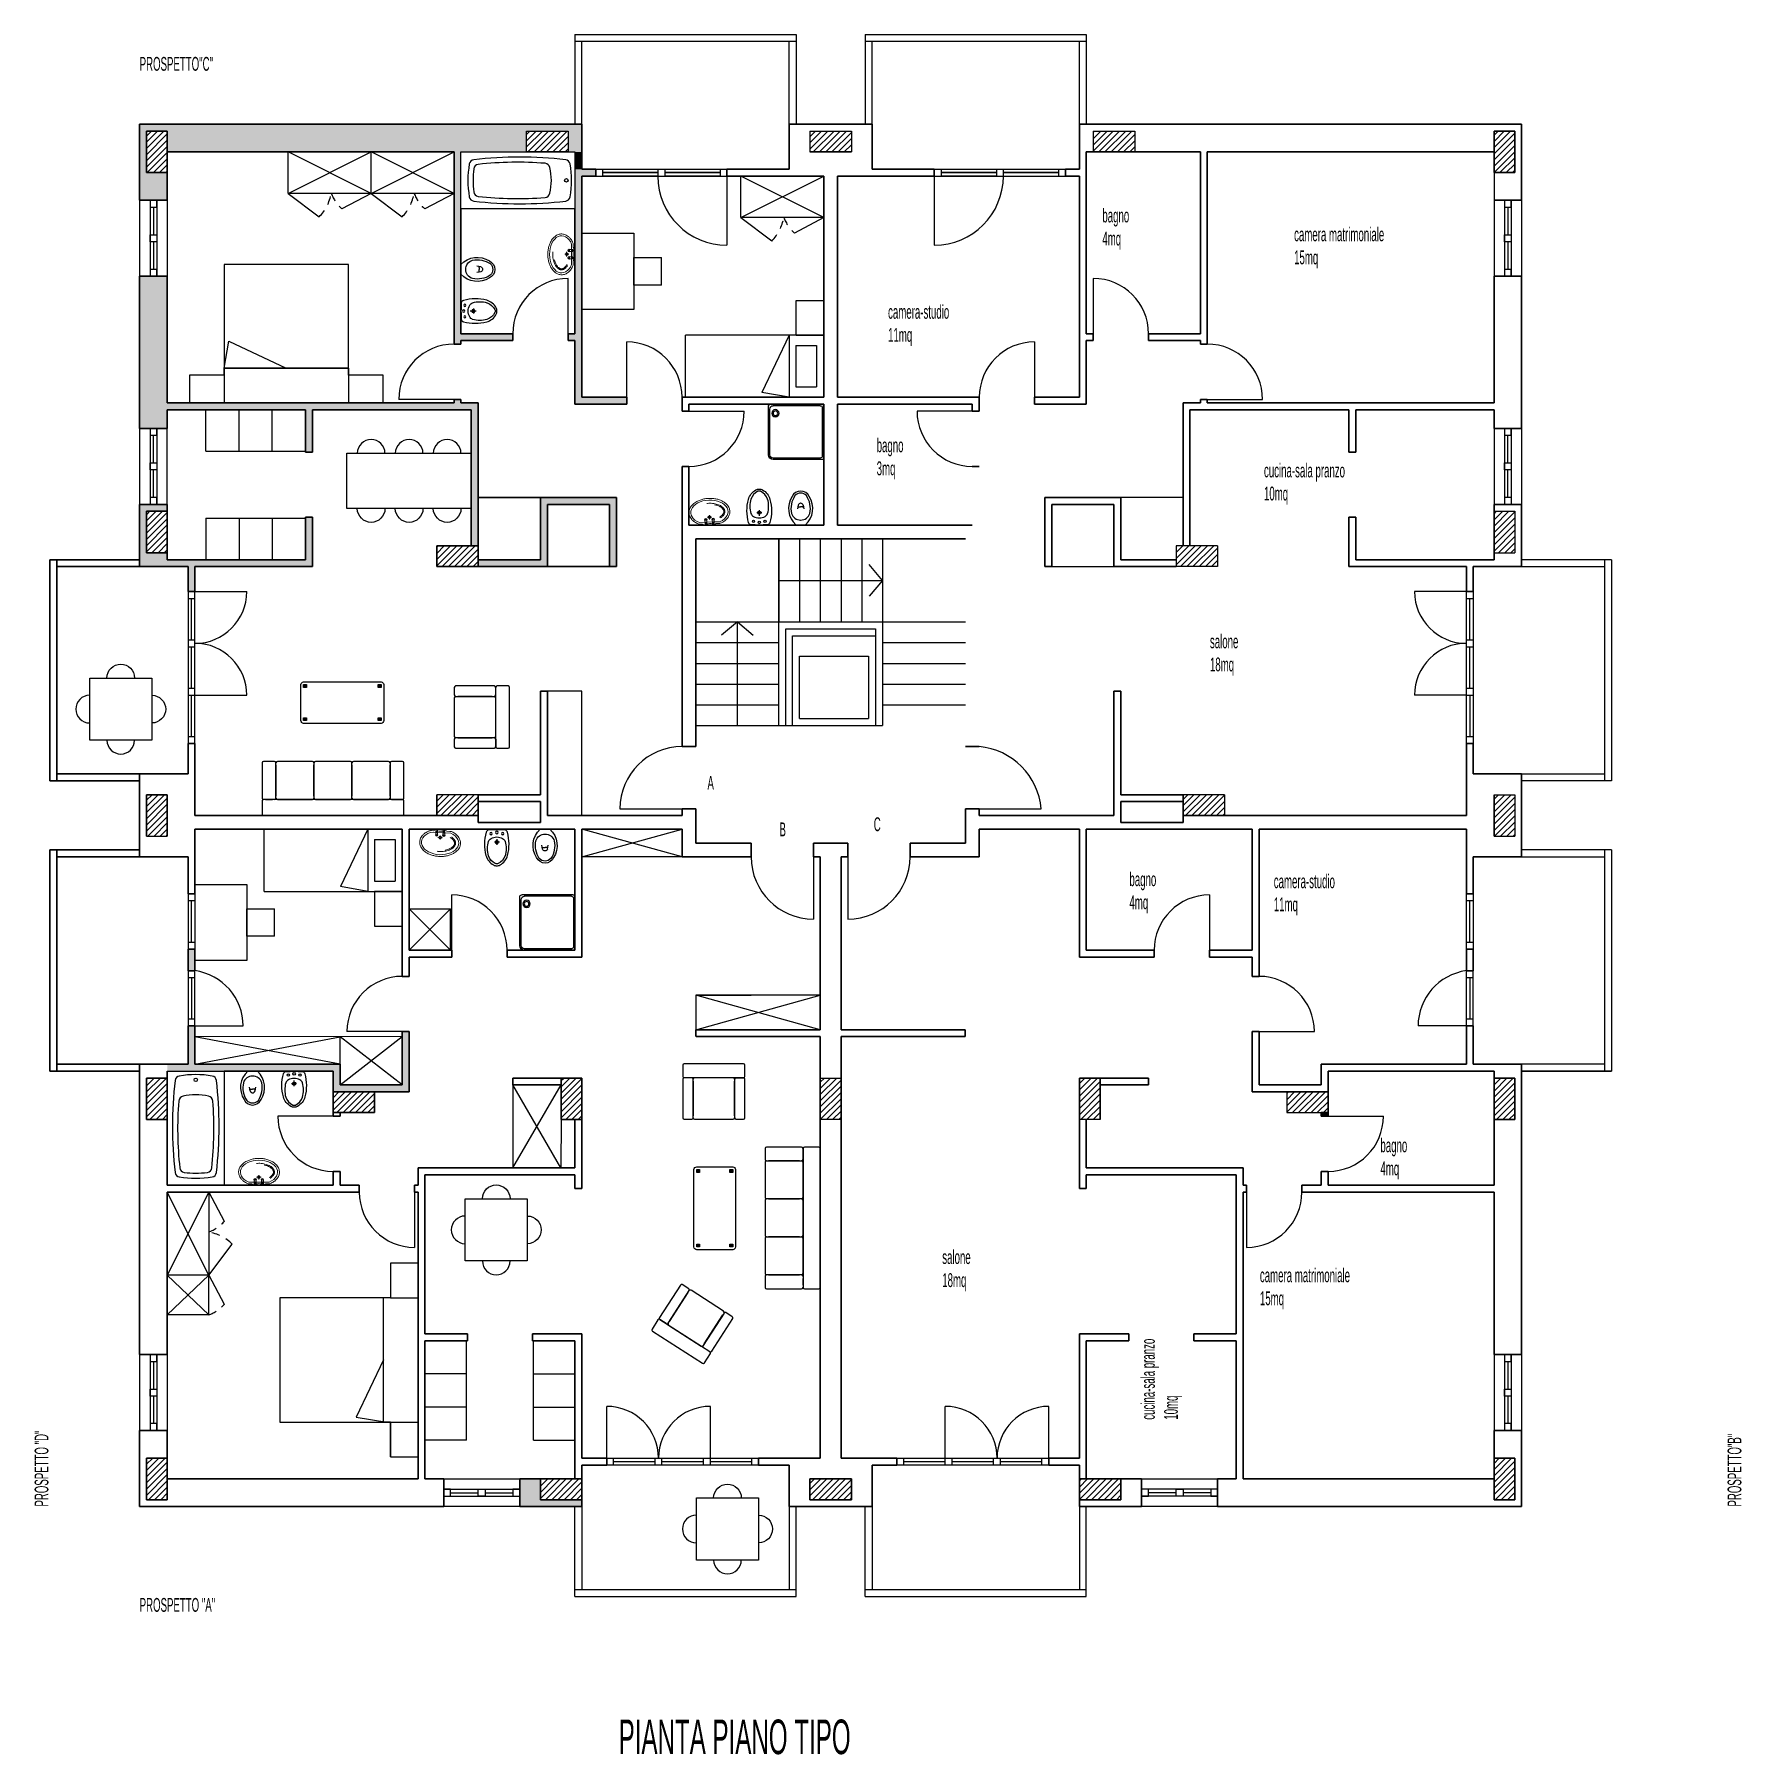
# Model space of a CAD drawing. Header units: millimetres. Extents: x 114 to 1075, y 58 to 426.
# Drawn here: x 168.95 to 193.66, y 87.47 to 112.36 of the extents above; entities that cross this region are included whole.
import ezdxf

# ---------------------------------------------------------------- set-up
doc = ezdxf.new("R2010")
doc.units = ezdxf.units.MM
doc.linetypes.add('ACAD_ISO02W100', pattern=[15, 12, -3])
doc.linetypes.add('HIDDEN', pattern=[0.375, 0.25, -0.125])
for name, color, linetype in [('ARREDO', 2, 'Continuous'), ('ARREDO.', 2, 'Continuous'), ('ARREDO.-RefEdit0', 2, 'Continuous'), ('infissi', 7, 'Continuous'), ('pilastri', 1, 'Continuous'), ('PROGETTO', 7, 'Continuous'), ('prospetti', 7, 'Continuous')]:
    doc.layers.add(name, color=color, linetype=linetype)
doc.layers.add('MURI', color=7, linetype='Continuous', lineweight=30)
doc.styles.get("Standard").update_dxf_attribs({"font": 'arial.ttf', "width": 0.5})
pattern_1 = [(45, (-2788.73739, -1652.34376), (-0.0449012806, 0.0449012806), [])]

msp = doc.modelspace()

# ---------------------------------------------------------------- texts
at = {"layer": 'PROGETTO', "char_height": 0.2, "width": 0.49026, "attachment_point": 1}
for s, insert in [('A', (178.692, 101.631)), ('B', (179.735, 100.957)), ('C', (181.099, 101.031))]:
    msp.add_mtext(s, dxfattribs=dict(at, insert=insert))
at = {"layer": 'PROGETTO', "insert": (177.407, 87.978), "char_height": 0.5, "attachment_point": 1}
msp.add_mtext_dynamic_manual_height_columns('PIANTA PIANO TIPO', width=93.4791, gutter_width=12.5, heights=[0], dxfattribs=at)
at = {"layer": 'prospetti', "char_height": 0.2, "attachment_point": 1}
for s, insert in [('PROSPETTO"C"', (170.475, 112.033)), ('bagno\\P4mq', (184.407, 109.839)), ('camera matrimoniale\\P15mq', (187.182, 109.566)), ('camera-studio\\P11mq', (181.306, 108.445)), ('bagno\\P3mq', (181.141, 106.514)), ('cucina-sala pranzo\\P10mq', (186.746, 106.15)), ('salone\\P18mq', (185.964, 103.677)), ('bagno\\P4mq', (184.799, 100.236)), ('camera-studio\\P11mq', (186.888, 100.206)), ('bagno\\P4mq', (188.431, 96.386)), ('salone\\P18mq', (182.09, 94.769)), ('camera matrimoniale\\P15mq', (186.687, 94.506)), ('PROSPETTO "A"', (170.475, 89.737))]:
    msp.add_mtext_dynamic_manual_height_columns(s, width=5.41006, gutter_width=12.5, heights=[0], dxfattribs=dict(at, insert=insert))
at = {"layer": 'prospetti', "char_height": 0.2, "attachment_point": 1, "rotation": 90}
for s, insert in [('cucina-sala pranzo\\P10mq', (184.966, 92.316)), ('PROSPETTO "D"', (168.955, 91.059)), ('PROSPETTO"B"', (193.455, 91.059))]:
    msp.add_mtext_dynamic_manual_height_columns(s, width=5.41006, gutter_width=12.5, heights=[0], dxfattribs=dict(at, insert=insert))

# ---------------------------------------------------------------- blocks, each defined once
blk = doc.blocks.new('A$C07812850')
for p, q in [((0.203, 0.036), (0.259, 0.045)), ((0.228, 0.029), (0.228, 0)), ((0.203, -0.036), (0.259, -0.045)), ((0.228, -0.029), (0.228, 0))]:
    blk.add_line(p, q)
blk.add_lwpolyline([(0.079, -0.123, 0.368359), (0.49, -0.07), (0.49, 0), (0.49, 0.07, 0.368359), (0.079, 0.123, 0.296764), (0, 0, 0.296764)], format="xyb", close=True)
blk.add_lwpolyline([(0.079, -0.123, 0.368359), (0.49, -0.07), (0.49, 0), (0.49, 0.07, 0.368359), (0.079, 0.123, 0.296764), (0, 0, 0.296764)], format="xyb", close=True)
for centre, radius, start, end in [((0.145, 0.001), 0.115, 133.7667, 180.3337), ((0.254, -0.201), 0.341, 78.3056, 123.3656), ((0.214, -0.001), 0.0379, 106.0142, 179.0457), ((0.218, 0.029), 0.0102, 359.1504, 76.0256), ((0.282, 0.001), 0.138, 359.7229, 72.8727), ((0.145, -0.001), 0.115, 179.6663, 226.2333), ((0.254, 0.201), 0.341, 236.6344, 281.6944), ((0.214, 0.001), 0.0379, 180.9543, 253.9858), ((0.218, -0.029), 0.0102, 283.9744, 0.8496), ((0.282, -0.001), 0.138, 287.1273, 0.2771)]:
    blk.add_arc(centre, radius, start, end)
blk = doc.blocks.new('A$C06440E15')
at = {"lineweight": 5}
for p, q in [((0.203, 0.025), (0.163, 0.025)), ((0.265, 0.122), (0.332, 0.122)), ((0.298, 0.089), (0.298, 0.149)), ((0.4, 0.025), (0.428, 0.025))]:
    blk.add_line(p, q, dxfattribs=at)
for points in [[(0.147, 0.05), (0.233, 0.05)], [(0.24, 0.028), (0.233, 0.028), (0.233, 0.086), (0.235, 0.086)], [(0.255, 0.086), (0.259, 0.086), (0.259, 0.028), (0.253, 0.028)], [(0.259, 0.05), (0.338, 0.05)], [(0.345, 0.028), (0.338, 0.028), (0.338, 0.086), (0.34, 0.086)], [(0.36, 0.086), (0.364, 0.086), (0.364, 0.028), (0.358, 0.028)], [(0.364, 0.05), (0.444, 0.05)]]:
    blk.add_lwpolyline(points, dxfattribs=at)
for points in [[(0.24, 0.053), (0.253, 0.053), (0.253, 0.023), (0.24, 0.023)], [(0.345, 0.053), (0.358, 0.053), (0.358, 0.023), (0.345, 0.023)]]:
    blk.add_lwpolyline(points, close=True, dxfattribs=at)
for centre, radius in [((0.245, 0.089), 0.0108), ((0.298, 0.121), 0.0195), ((0.35, 0.089), 0.0108)]:
    blk.add_circle(centre, radius, dxfattribs=at)
for centre, radius, start, end in [((0.163, 0.126), 0.101, 243.3958, 270), ((0.302, 0.207), 0.207, 241.443, 298.557), ((0.246, 0.087), 0.0177, 317.1345, 225.2641), ((0.351, 0.087), 0.0177, 317.1345, 225.2641), ((0.428, 0.126), 0.101, 270, 296.6012)]:
    blk.add_arc(centre, radius, start, end, dxfattribs=at)
blk.add_ellipse((0.296, 0.195), major_axis=(-0.27, 0), ratio=0.641085, start_param=2.154405, end_param=7.270373, dxfattribs=at)
at = {"lineweight": 5, "extrusion": (0, -1e-16, -1)}
blk.add_ellipse((0.299, 0.017), major_axis=(-0.0526, 0), ratio=0.224043, dxfattribs=at)
at = {"lineweight": 5}
for points, knots in [([(0.473, 0.036), (0.475, 0.037), (0.477, 0.038), (0.496, 0.048), (0.512, 0.058), (0.536, 0.078), (0.545, 0.088), (0.562, 0.107), (0.569, 0.117), (0.578, 0.136), (0.582, 0.144), (0.587, 0.161), (0.589, 0.17), (0.591, 0.187), (0.591, 0.196), (0.59, 0.213), (0.589, 0.222), (0.584, 0.239), (0.581, 0.247), (0.574, 0.263), (0.569, 0.271), (0.559, 0.286), (0.553, 0.294), (0.54, 0.307), (0.533, 0.314), (0.51, 0.334), (0.492, 0.345), (0.456, 0.363), (0.439, 0.369), (0.404, 0.38), (0.386, 0.385), (0.348, 0.391), (0.329, 0.393), (0.29, 0.394), (0.271, 0.393), (0.233, 0.39), (0.214, 0.387), (0.177, 0.378), (0.16, 0.372), (0.126, 0.359), (0.111, 0.351), (0.082, 0.333), (0.068, 0.324), (0.047, 0.304), (0.039, 0.295), (0.025, 0.276), (0.019, 0.266), (0.01, 0.248), (0.007, 0.24), (0.003, 0.223), (0.001, 0.214), (0, 0.197), (0, 0.189), (0.002, 0.172), (0.003, 0.163), (0.008, 0.147), (0.012, 0.138), (0.02, 0.123), (0.024, 0.115), (0.035, 0.1), (0.041, 0.093), (0.054, 0.08), (0.061, 0.073), (0.083, 0.055), (0.1, 0.045), (0.118, 0.036)], [2.233946, 2.233946, 2.233946, 2.233946, 2.256118, 2.256118, 2.485463, 2.485463, 2.651256, 2.651256, 2.817049, 2.817049, 2.939754, 2.939754, 3.06246, 3.06246, 3.185165, 3.185165, 3.307871, 3.307871, 3.430576, 3.430576, 3.553282, 3.553282, 3.675987, 3.675987, 3.798693, 3.798693, 4.055849, 4.055849, 4.258192, 4.258192, 4.460534, 4.460534, 4.662877, 4.662877, 4.86522, 4.86522, 5.067563, 5.067563, 5.269906, 5.269906, 5.472249, 5.472249, 5.674592, 5.674592, 5.832606, 5.832606, 5.99062, 5.99062, 6.11149, 6.11149, 6.232361, 6.232361, 6.353231, 6.353231, 6.474101, 6.474101, 6.594971, 6.594971, 6.715842, 6.715842, 6.836712, 6.836712, 6.957582, 6.957582, 7.190813, 7.190813, 7.190813, 7.190813]), ([(0.33, 0.321), (0.326, 0.322), (0.323, 0.322), (0.307, 0.323), (0.294, 0.323), (0.269, 0.322), (0.257, 0.321), (0.232, 0.318), (0.221, 0.315), (0.198, 0.31), (0.187, 0.306), (0.166, 0.298), (0.156, 0.294), (0.137, 0.285), (0.129, 0.28), (0.114, 0.269), (0.107, 0.263), (0.097, 0.253), (0.093, 0.248), (0.086, 0.239), (0.083, 0.235), (0.078, 0.226), (0.076, 0.222), (0.073, 0.213), (0.072, 0.209), (0.071, 0.2), (0.071, 0.196), (0.071, 0.188), (0.072, 0.184), (0.074, 0.175), (0.075, 0.171), (0.079, 0.162), (0.081, 0.158), (0.087, 0.149), (0.091, 0.144), (0.099, 0.135), (0.103, 0.131), (0.113, 0.122), (0.119, 0.118), (0.128, 0.111), (0.132, 0.109), (0.136, 0.107)], [4.568564, 4.568564, 4.568564, 4.568564, 4.614838, 4.614838, 4.770312, 4.770312, 4.925787, 4.925787, 5.081261, 5.081261, 5.236736, 5.236736, 5.39221, 5.39221, 5.547685, 5.547685, 5.70316, 5.70316, 5.824954, 5.824954, 5.946748, 5.946748, 6.068542, 6.068542, 6.190337, 6.190337, 6.312131, 6.312131, 6.433925, 6.433925, 6.555719, 6.555719, 6.677514, 6.677514, 6.799308, 6.799308, 6.921102, 6.921102, 7.042896, 7.042896, 7.109827, 7.109827, 7.109827, 7.109827]), ([(0.217, 0.299), (0.216, 0.298), (0.214, 0.298), (0.203, 0.295), (0.193, 0.292), (0.175, 0.286), (0.167, 0.282), (0.153, 0.276), (0.147, 0.272), (0.137, 0.267), (0.133, 0.264), (0.126, 0.258), (0.122, 0.256), (0.114, 0.249), (0.11, 0.245), (0.103, 0.237), (0.101, 0.234), (0.096, 0.228), (0.094, 0.224), (0.091, 0.218), (0.09, 0.215), (0.088, 0.211), (0.088, 0.209), (0.087, 0.205), (0.087, 0.204), (0.086, 0.2), (0.086, 0.198), (0.086, 0.195), (0.086, 0.194), (0.086, 0.19), (0.086, 0.188), (0.087, 0.183), (0.088, 0.182), (0.089, 0.178), (0.09, 0.176), (0.092, 0.17), (0.094, 0.167), (0.098, 0.161), (0.1, 0.158), (0.104, 0.152), (0.107, 0.149), (0.113, 0.143), (0.116, 0.14), (0.123, 0.134), (0.127, 0.131), (0.136, 0.124), (0.142, 0.121), (0.149, 0.117), (0.15, 0.116), (0.151, 0.116)], [5.060674, 5.060674, 5.060674, 5.060674, 5.081456, 5.081456, 5.224699, 5.224699, 5.360745, 5.360745, 5.468504, 5.468504, 5.55379, 5.55379, 5.639077, 5.639077, 5.762652, 5.762652, 5.86456, 5.86456, 5.966467, 5.966467, 6.068374, 6.068374, 6.133144, 6.133144, 6.197913, 6.197913, 6.262683, 6.262683, 6.312162, 6.312162, 6.405308, 6.405308, 6.476407, 6.476407, 6.547506, 6.547506, 6.656966, 6.656966, 6.748953, 6.748953, 6.840941, 6.840941, 6.932929, 6.932929, 7.024917, 7.024917, 7.140489, 7.140489, 7.156981, 7.156981, 7.156981, 7.156981])]:
    blk.add_open_spline(points, degree=3, knots=knots, dxfattribs=at)
blk = doc.blocks.new('A$C32785CC1')
at = {"color": 7, "xscale": 1000, "yscale": 1000, "zscale": 1000, "rotation": 180}
blk.add_blockref('A$C06440E15', (288, 394), dxfattribs=at)
blk = doc.blocks.new('A$C3E70004C')
at = {"linetype": 'HIDDEN'}
for p, q in [((0.18, -0.038), (0.18, 0.035)), ((0.135, -0.003), (0.218, -0.003))]:
    blk.add_line(p, q, dxfattribs=at)
blk.add_lwpolyline([(0.51, 0.047, -0.14018), (0.521, 0, -0.143193), (0.51, -0.047, -0.19833), (0.373, -0.156, -0.131562), (0.037, -0.155, -0.292133), (0.003, -0.117, 0.024753), (0, 0, 0.024511), (0.003, 0.116, -0.292133), (0.037, 0.154, -0.13156), (0.373, 0.156, -0.19833)], format="xyb", close=True)
blk.add_lwpolyline([(0.51, 0.047, -0.14018), (0.521, 0, -0.143193), (0.51, -0.047, -0.19833), (0.373, -0.156, -0.131562), (0.037, -0.155, -0.292133), (0.003, -0.117, 0.024753), (0, 0, 0.024511), (0.003, 0.116, -0.292133), (0.037, 0.154, -0.13156), (0.373, 0.156, -0.19833)], format="xyb", close=True)
for centre, radius in [((0.039, -0.001), 0.018), ((0.056, 0.083), 0.016), ((0.18, -0.001), 0.023), ((0.056, -0.084), 0.016)]:
    blk.add_circle(centre, radius)
for centre, radius, start, end in [((0.266, 0.002), 0.161, 149.7902, 181.0409), ((0.194, 0.049), 0.075, 109.6061, 152.82), ((0.273, -0.242), 0.377, 73.9829, 106.0171), ((0.314, -0.067), 0.197, 26.5681, 71.5289), ((0.389, -0.007), 0.105, 3.5879, 15.2183), ((0.266, -0.004), 0.161, 178.9591, 210.2098), ((0.194, -0.05), 0.075, 207.18, 250.3939), ((0.273, 0.241), 0.377, 253.9829, 286.0171), ((0.314, 0.067), 0.197, 288.4711, 333.4319), ((0.389, 0.006), 0.105, 344.7817, 356.4121)]:
    blk.add_arc(centre, radius, start, end)
blk = doc.blocks.new('A$C3D2D55DD')
for p, q in [((0, 0.825), (1.65, 0.825)), ((0, 0), (0, 0.825)), ((1.65, 0.825), (1.65, 0)), ((1.65, 0), (0, 0))]:
    blk.add_line(p, q)
blk.add_circle((0.125, 0.412), 0.025)
for centre, radius, start, end in [((0.8, -5.056), 5.806, 83.417, 96.583), ((1.441, 0.412), 1.391, 170.13, 189.87), ((0.144, 0.637), 0.075, 97.4168, 169.587), ((1.145, 0.412), 0.803, 166.6462, 193.3538), ((0.438, 0.585), 0.075, 94.6884, 170.2911), ((0.831, -4.611), 5.286, 83.8261, 94.3256), ((1.391, 0.57), 0.075, 7.5687, 83.308), ((0.103, 0.412), 1.372, 352.9953, 7.0047), ((1.456, 0.637), 0.075, 10.413, 82.5832), ((0.159, 0.412), 1.391, 350.13, 9.87), ((0.144, 0.188), 0.075, 190.413, 262.5832), ((0.8, 5.881), 5.806, 263.417, 276.583), ((0.438, 0.24), 0.075, 189.7089, 265.3116), ((0.831, 5.436), 5.286, 265.6744, 276.1739), ((1.391, 0.255), 0.075, 276.692, 352.4313), ((1.456, 0.188), 0.075, 277.4168, 349.587)]:
    blk.add_arc(centre, radius, start, end)
blk = doc.blocks.new('A$C2663273E')
at = {"color": 7, "xscale": 999.9999999999997, "yscale": 999.9999999999997, "zscale": 999.9999999999997}
blk.add_blockref('A$C3D2D55DD', (-825, 0), dxfattribs=at)
blk = doc.blocks.new('A$Cc14486c3')
blk.add_lwpolyline([(-0.724, -0.9), (-0.724, 0), (0.176, 0), (0.176, -0.9)], close=True)
for points in [[(-0.474, 0, -1), (-0.074, 0)], [(-0.724, -0.25, 1), (-0.724, -0.65)], [(0.176, -0.25, -1), (0.176, -0.65)], [(-0.474, -0.9, 1), (-0.074, -0.9)]]:
    blk.add_lwpolyline(points, format="xyb")
blk = doc.blocks.new('A$Cdfb25192')
at = {"layer": 'ARREDO.-RefEdit0', "color": 2}
for p, q in [((0.371, 0), (-0.371, 0)), ((-0.371, 0), (-0.371, 0)), ((0.33, 0), (0.33, 0)), ((-0.401, -0.03), (-0.401, -0.73)), ((-0.379, -0.051), (-0.379, -0.734)), ((0.349, -0.021), (-0.349, -0.021)), ((0.379, -0.051), (0.379, -0.734)), ((0.401, -0.03), (0.401, -0.77)), ((-0.331, -0.78), (0.329, -0.78)), ((-0.331, -0.8), (0.369, -0.8))]:
    blk.add_line(p, q, dxfattribs=at)
for radius in [0.0527, 0.0335]:
    blk.add_circle((0.269, -0.7), radius, dxfattribs=at)
for centre, radius, start, end in [((-0.371, -0.03), 0.03, 89.8387, 180.9369), ((0.371, -0.03), 0.03, 359.0631, 90.1613), ((-0.349, -0.051), 0.03, 89.8387, 180.9369), ((0.349, -0.051), 0.03, 359.0631, 90.1613), ((-0.331, -0.73), 0.07, 180, 270), ((-0.332, -0.732), 0.0478, 177.3721, 271.0882), ((0.329, -0.73), 0.05, 270, 0), ((0.368, -0.768), 0.0325, 271.7833, 355.6914)]:
    blk.add_arc(centre, radius, start, end, dxfattribs=at)

# ---------------------------------------------------------------- hatches: boundary and pattern name
at = {"layer": 'MURI', "true_color": 0x939598, "transparency": 33554687}
h = msp.add_hatch(color=252, dxfattribs=at)
h.dxf.hatch_style = 1
h.paths.add_polyline_path([(171.275, 98.014), (171.175, 98.014), (171.175, 97.459), (170.875, 97.459), (170.875, 97.359), (171.7, 97.359), (173.275, 97.359), (173.275, 97.059), (173.875, 97.059), (174.375, 97.059), (174.375, 97.159), (174.375, 97.931), (174.275, 97.931), (174.275, 97.159), (173.375, 97.159), (173.375, 97.459), (171.275, 97.459)])
h.paths.add_polyline_path([(171.275, 99.126), (171.175, 99.126), (171.175, 98.813), (171.275, 98.813)])
h.paths.add_polyline_path([(176.075, 110.959), (176.675, 110.959), (176.675, 110.659), (176.775, 110.659), (176.875, 110.659), (176.875, 111.059), (170.475, 111.059), (170.475, 109.959), (170.875, 109.959), (170.875, 110.359), (170.575, 110.359), (170.575, 110.959), (170.875, 110.959), (170.875, 110.659), (175.025, 110.659), (175.025, 107.929), (175.025, 107.879), (175.125, 107.879), (175.125, 107.929), (175.875, 107.929), (175.875, 108.029), (175.125, 108.029), (175.125, 109.834), (175.125, 110.659), (176.075, 110.659)])
h.paths.add_polyline_path([(176.875, 110.309), (177.075, 110.309), (177.075, 110.409), (176.875, 110.409), (176.775, 110.409), (176.775, 109.834), (176.774, 109.202, -0.04834), (176.774, 109.162), (176.774, 108.029), (176.675, 108.029), (176.675, 107.929), (176.774, 107.929), (176.774, 107.009), (177.525, 107.009), (177.525, 107.109), (176.875, 107.109)])
h = msp.add_hatch(color=252, dxfattribs=at)
h.dxf.hatch_style = 1
h.paths.add_polyline_path([(176.875, 110.659), (176.775, 110.659), (176.775, 110.409), (176.875, 110.409)])
h = msp.add_hatch(color=252, dxfattribs=at)
h.dxf.hatch_style = 1
h.paths.add_polyline_path([(170.875, 108.859), (170.475, 108.859), (170.475, 106.659), (170.875, 106.659), (170.875, 106.929), (172.875, 106.929), (172.875, 106.314), (172.975, 106.314), (172.975, 106.929), (175.275, 106.929), (175.275, 104.959), (175.375, 104.959), (175.375, 107.029), (175.125, 107.029), (175.125, 107.079), (175.025, 107.079), (175.025, 107.029), (170.875, 107.029), (170.875, 107.159)])
h.paths.add_polyline_path([(172.975, 105.374), (172.875, 105.374), (172.875, 104.759), (170.875, 104.759), (170.875, 104.859), (170.575, 104.859), (170.575, 105.459), (170.875, 105.459), (170.875, 105.559), (170.475, 105.559), (170.475, 104.659), (171.175, 104.659), (171.175, 104.298), (171.275, 104.298), (171.275, 104.659), (172.975, 104.659)])
h.paths.add_polyline_path([(176.375, 105.559), (177.275, 105.559), (177.275, 104.659), (177.375, 104.659), (177.375, 105.659), (176.275, 105.659), (176.275, 104.759), (175.375, 104.759), (175.375, 104.659), (176.375, 104.659)])
h = msp.add_hatch(color=252, dxfattribs=at)
h.dxf.hatch_style = 1
h.paths.add_polyline_path([(187.675, 96.759), (187.575, 96.759), (187.575, 96.709), (187.675, 96.709)])
at = {"layer": 'pilastri', "transparency": 33554687}
h = msp.add_hatch(dxfattribs=at)
h.set_pattern_fill('ANSI31', color=1, scale=0.02, angle=360)
h.set_pattern_definition(pattern_1)
h.paths.add_polyline_path([(176.075, 110.959), (176.075, 110.659), (176.675, 110.659), (176.675, 110.959)])
h.paths.add_polyline_path([(170.575, 110.359), (170.875, 110.359), (170.875, 110.959), (170.575, 110.959)])
h.paths.add_polyline_path([(180.175, 110.959), (180.175, 110.659), (180.775, 110.659), (180.775, 110.959)])
h.paths.add_polyline_path([(184.275, 110.659), (184.875, 110.659), (184.875, 110.959), (184.275, 110.959)])
h.paths.add_polyline_path([(170.575, 104.859), (170.875, 104.859), (170.875, 105.459), (170.575, 105.459)])
h.paths.add_polyline_path([(175.375, 104.659), (175.375, 104.959), (174.775, 104.959), (174.775, 104.659)])
h.paths.add_polyline_path([(190.075, 110.359), (190.375, 110.359), (190.375, 110.959), (190.075, 110.959)])
h.paths.add_polyline_path([(190.375, 105.459), (190.075, 105.459), (190.075, 104.859), (190.375, 104.859)])
h.paths.add_polyline_path([(185.475, 104.959), (185.475, 104.659), (186.075, 104.659), (186.075, 104.959)])
h.paths.add_polyline_path([(170.875, 101.359), (170.575, 101.359), (170.575, 100.759), (170.875, 100.759)])
h.paths.add_polyline_path([(190.075, 100.759), (190.375, 100.759), (190.375, 101.359), (190.075, 101.359)])
h.paths.add_polyline_path([(190.375, 97.259), (190.075, 97.259), (190.075, 96.659), (190.375, 96.659)])
h.paths.add_polyline_path([(184.375, 97.259), (184.075, 97.259), (184.075, 96.659), (184.375, 96.659)])
h.paths.add_polyline_path([(180.325, 96.659), (180.625, 96.659), (180.625, 97.259), (180.325, 97.259)])
h.paths.add_polyline_path([(176.875, 97.259), (176.575, 97.259), (176.575, 96.659), (176.875, 96.659)])
h.paths.add_polyline_path([(173.275, 97.059), (173.275, 96.759), (173.875, 96.759), (173.875, 97.059)])
h.paths.add_polyline_path([(170.575, 96.659), (170.875, 96.659), (170.875, 97.259), (170.575, 97.259)])
h.paths.add_polyline_path([(170.575, 91.159), (170.875, 91.159), (170.875, 91.759), (170.575, 91.759)])
h.paths.add_polyline_path([(176.875, 91.159), (176.875, 91.459), (176.275, 91.459), (176.275, 91.159)])
h.paths.add_polyline_path([(180.175, 91.459), (180.175, 91.159), (180.775, 91.159), (180.775, 91.459)])
h.paths.add_polyline_path([(184.075, 91.459), (184.075, 91.159), (184.675, 91.159), (184.675, 91.459)])
h.paths.add_polyline_path([(190.075, 91.159), (190.375, 91.159), (190.375, 91.759), (190.075, 91.759)])
h = msp.add_hatch(dxfattribs=at)
h.set_pattern_fill('ANSI31', color=1, scale=0.02, angle=360)
h.set_pattern_definition([(45, (-6.91138, 95.41449), (-0.04490128, 0.04490128), [])])
h.paths.add_polyline_path([(175.375, 101.359), (174.775, 101.359), (174.775, 101.059), (175.375, 101.059)])
h.paths.add_polyline_path([(186.175, 101.359), (185.575, 101.359), (185.575, 101.059), (186.175, 101.059)])
h = msp.add_hatch(dxfattribs=at)
h.set_pattern_fill('ANSI31', color=1, scale=0.02, angle=360)
h.set_pattern_definition(pattern_1)
h.paths.add_polyline_path([(187.675, 97.059), (187.075, 97.059), (187.075, 96.759), (187.675, 96.759)])
at = {"layer": 'PROGETTO', "true_color": 0x939598, "transparency": 33554687}
h = msp.add_hatch(color=252, dxfattribs=at)
h.dxf.hatch_style = 1
h.paths.add_polyline_path([(176.275, 91.459), (176.075, 91.459), (175.975, 91.459), (175.975, 91.059), (176.875, 91.059), (176.875, 91.159), (176.275, 91.159)])

# ---------------------------------------------------------------- linework, layer by layer
at = {"color": 2}
for p, q in [((180.305, 96.261), (180.095, 96.261)), ((180.095, 94.211), (180.305, 94.211))]:
    msp.add_line(p, q, dxfattribs=at)
for centre, start, end in [((180.305, 96.241), 0, 90), ((180.305, 94.231), 270, 0)]:
    msp.add_arc(centre, 0.02, start, end, dxfattribs=at)
at = {"layer": 'ARREDO'}
for p, q in [((171.275, 97.459), (173.375, 97.858)), ((173.375, 97.459), (171.275, 97.855)), ((173.375, 97.159), (174.275, 97.859)), ((174.275, 97.159), (173.375, 97.858)), ((175.875, 97.159), (175.877, 95.959)), ((176.568, 95.959), (175.875, 97.159)), ((175.877, 95.959), (176.575, 97.159)), ((176.575, 96.659), (176.568, 95.959)), ((174.104, 94.081), (174.504, 94.081)), ((174.104, 92.281), (174.504, 92.281)), ((174.104, 91.781), (174.504, 91.781))]:
    msp.add_line(p, q, dxfattribs=at)
for points in [[(174.504, 94.581), (174.104, 94.581), (174.104, 94.081), (172.504, 94.081), (172.504, 92.281), (174.104, 92.281), (174.104, 91.781), (174.104, 91.781), (174.104, 92.281), (174.104, 92.281), (174.004, 92.281), (174.004, 94.081), (173.706, 94.081)], [(174.004, 93.181), (173.61, 92.352), (174.054, 92.281)]]:
    msp.add_lwpolyline(points, dxfattribs=at)
at = {"layer": 'ARREDO.'}
for p, q in [((172.625, 110.059), (172.625, 110.659)), ((173.825, 110.059), (172.625, 110.659)), ((172.625, 110.059), (173.825, 110.659)), ((173.825, 110.059), (173.825, 110.659)), ((175.025, 110.059), (173.825, 110.659)), ((173.825, 110.059), (175.025, 110.659)), ((180.375, 109.709), (179.175, 110.309)), ((179.175, 109.709), (180.375, 110.309)), ((179.175, 109.709), (179.175, 110.309)), ((173.825, 110.059), (172.625, 110.059)), ((172.625, 110.059), (173.073, 109.72)), ((173.825, 110.059), (173.403, 109.834)), ((175.025, 110.059), (173.825, 110.059)), ((173.825, 110.059), (174.273, 109.72)), ((175.025, 110.059), (174.603, 109.834)), ((180.375, 109.709), (179.175, 109.709)), ((179.175, 109.709), (179.623, 109.37)), ((180.375, 109.709), (179.953, 109.484)), ((176.875, 109.481), (177.625, 109.481)), ((177.625, 109.481), (177.625, 108.381)), ((177.625, 109.131), (178.025, 109.131)), ((177.625, 108.731), (177.625, 109.131)), ((178.025, 108.731), (178.025, 109.131)), ((178.025, 108.731), (177.625, 108.731)), ((177.625, 108.381), (176.875, 108.381)), ((179.975, 108.009), (179.975, 108.509)), ((179.975, 108.509), (180.375, 108.509)), ((178.375, 107.109), (178.375, 108.009)), ((179.975, 108.009), (178.375, 108.009)), ((179.875, 108.009), (179.481, 107.18)), ((179.875, 108.009), (179.875, 107.109)), ((179.972, 107.859), (180.272, 107.859)), ((179.972, 107.859), (179.972, 107.259)), ((179.975, 108.009), (180.375, 108.009)), ((180.375, 108.009), (179.975, 108.009)), ((180.272, 107.859), (180.272, 107.259)), ((171.697, 107.429), (171.697, 107.029)), ((173.497, 107.429), (173.497, 107.029)), ((179.875, 107.109), (179.481, 107.18)), ((179.972, 107.259), (180.272, 107.259)), ((171.435, 106.329), (171.435, 106.929)), ((171.915, 106.329), (171.915, 106.929)), ((171.915, 106.329), (171.915, 106.929)), ((172.395, 106.329), (172.395, 106.929)), ((172.395, 106.329), (172.395, 106.929)), ((171.435, 106.329), (171.915, 106.329)), ((171.915, 106.329), (172.395, 106.329)), ((172.395, 106.329), (172.875, 106.329)), ((171.435, 105.359), (171.435, 104.759)), ((171.435, 105.359), (171.915, 105.359)), ((171.915, 105.359), (171.915, 104.759)), ((171.915, 105.359), (172.395, 105.359)), ((171.915, 105.359), (171.915, 104.759)), ((172.395, 105.359), (172.395, 104.759)), ((172.395, 105.359), (172.875, 105.359)), ((172.395, 105.359), (172.395, 104.759)), ((172.848, 102.951), (172.888, 102.911)), ((172.888, 102.951), (172.848, 102.911)), ((173.968, 102.951), (173.928, 102.911)), ((173.928, 102.951), (173.968, 102.911)), ((175.028, 102.912), (175.028, 102.802)), ((175.608, 102.932), (175.048, 102.932)), ((175.628, 102.052), (175.628, 102.912)), ((175.808, 102.932), (175.648, 102.932)), ((175.828, 102.052), (175.828, 102.912)), ((176.875, 102.859), (176.375, 102.859)), ((176.875, 101.059), (176.875, 102.859)), ((175.028, 102.762), (175.028, 102.202)), ((175.048, 102.782), (175.608, 102.782)), ((175.578, 102.782), (175.078, 102.782)), ((175.628, 102.202), (175.628, 102.762)), ((172.848, 102.471), (172.888, 102.431)), ((172.888, 102.471), (172.848, 102.431)), ((173.928, 102.471), (173.968, 102.431)), ((173.968, 102.471), (173.928, 102.431)), ((175.028, 102.162), (175.028, 102.052)), ((175.608, 102.182), (175.048, 102.182)), ((175.078, 102.182), (175.578, 102.182)), ((175.628, 102.162), (175.628, 102.052)), ((172.248, 101.819), (172.248, 101.309)), ((172.428, 101.839), (172.268, 101.839)), ((172.448, 101.309), (172.448, 101.819)), ((172.978, 101.839), (172.468, 101.839)), ((172.998, 101.819), (172.998, 101.309)), ((173.528, 101.839), (173.018, 101.839)), ((173.548, 101.309), (173.548, 101.819)), ((174.078, 101.839), (173.568, 101.839)), ((174.098, 101.819), (174.098, 101.309)), ((174.278, 101.839), (174.118, 101.839)), ((174.298, 101.309), (174.298, 101.819)), ((175.048, 102.032), (175.608, 102.032)), ((175.648, 102.032), (175.808, 102.032)), ((172.448, 101.789), (172.448, 101.339)), ((172.998, 101.339), (172.998, 101.789)), ((173.548, 101.789), (173.548, 101.339)), ((174.098, 101.339), (174.098, 101.789)), ((172.248, 101.269), (172.248, 101.059)), ((174.278, 101.289), (172.268, 101.289)), ((172.298, 101.289), (172.398, 101.289)), ((172.468, 101.289), (172.978, 101.289)), ((173.018, 101.289), (173.528, 101.289)), ((173.568, 101.289), (174.078, 101.289)), ((174.118, 101.289), (174.278, 101.289)), ((174.298, 101.059), (174.298, 101.269)), ((172.275, 99.959), (172.275, 100.859)), ((173.775, 100.859), (173.381, 100.03)), ((173.775, 100.859), (173.775, 99.959)), ((176.875, 100.459), (178.325, 100.859)), ((178.325, 100.459), (176.875, 100.859)), ((173.872, 100.709), (174.172, 100.709)), ((173.872, 100.709), (173.872, 100.109)), ((174.172, 100.709), (174.172, 100.109)), ((178.325, 100.459), (176.875, 100.459)), ((171.275, 100.06), (172.025, 100.06)), ((172.025, 100.06), (172.025, 98.96)), ((173.872, 100.109), (174.172, 100.109)), ((172.275, 99.959), (174.275, 99.959)), ((173.775, 99.959), (173.381, 100.03)), ((174.275, 99.959), (173.875, 99.959)), ((173.875, 99.959), (173.875, 99.459)), ((172.025, 99.71), (172.425, 99.71)), ((172.025, 99.31), (172.025, 99.71)), ((172.425, 99.31), (172.425, 99.71)), ((174.375, 99.709), (174.975, 99.709)), ((174.375, 99.109), (174.975, 99.709)), ((174.375, 99.709), (174.975, 99.109)), ((174.975, 99.109), (174.975, 99.709)), ((172.425, 99.31), (172.025, 99.31)), ((173.875, 99.459), (174.275, 99.459)), ((172.025, 98.96), (171.275, 98.96)), ((180.325, 98.459), (178.525, 98.459)), ((178.525, 98.459), (178.525, 97.959)), ((178.525, 97.959), (180.325, 98.459)), ((180.325, 97.959), (178.525, 98.459)), ((174.275, 97.859), (171.275, 97.855)), ((173.375, 97.459), (173.375, 97.859)), ((178.335, 97.444), (178.335, 97.284)), ((179.215, 97.464), (178.355, 97.464)), ((179.235, 97.284), (179.235, 97.444)), ((178.335, 97.244), (178.335, 96.684)), ((179.215, 97.264), (178.355, 97.264)), ((178.485, 96.684), (178.485, 97.244)), ((178.485, 97.214), (178.485, 96.714)), ((179.065, 97.264), (178.505, 97.264)), ((179.085, 97.244), (179.085, 96.684)), ((179.085, 96.714), (179.085, 97.214)), ((179.105, 97.264), (179.215, 97.264)), ((179.235, 96.684), (179.235, 97.244)), ((178.355, 96.664), (178.465, 96.664)), ((178.505, 96.664), (179.065, 96.664)), ((179.105, 96.664), (179.215, 96.664)), ((179.525, 96.241), (179.525, 96.081)), ((180.055, 96.261), (179.545, 96.261)), ((180.075, 96.241), (180.075, 94.231)), ((180.075, 96.081), (180.075, 96.241)), ((178.537, 95.935), (178.577, 95.895)), ((178.537, 95.895), (178.577, 95.935)), ((179.017, 95.895), (179.057, 95.935)), ((179.017, 95.935), (179.057, 95.895)), ((179.525, 96.041), (179.525, 95.531)), ((179.545, 96.061), (180.055, 96.061)), ((180.025, 96.061), (179.575, 96.061)), ((180.075, 95.531), (180.075, 96.041)), ((171.475, 95.609), (170.875, 94.409)), ((171.475, 94.409), (170.875, 95.609)), ((171.475, 95.609), (171.475, 94.409)), ((171.475, 95.609), (171.7, 95.187)), ((179.525, 95.491), (179.525, 94.981)), ((180.055, 95.511), (179.545, 95.511)), ((179.575, 95.511), (180.025, 95.511)), ((180.075, 94.981), (180.075, 95.491)), ((171.475, 94.409), (171.814, 94.858)), ((178.537, 94.815), (178.577, 94.855)), ((178.537, 94.855), (178.577, 94.815)), ((179.017, 94.815), (179.057, 94.855)), ((179.017, 94.855), (179.057, 94.815)), ((179.525, 94.941), (179.525, 94.431)), ((179.545, 94.961), (180.055, 94.961)), ((180.025, 94.961), (179.575, 94.961)), ((180.075, 94.431), (180.075, 94.941)), ((171.475, 94.409), (170.875, 94.409)), ((171.475, 94.409), (170.875, 93.833)), ((170.875, 94.409), (171.475, 93.833)), ((171.475, 94.409), (171.7, 93.987)), ((171.475, 93.833), (171.475, 94.409)), ((179.525, 94.391), (179.525, 94.231)), ((180.055, 94.411), (179.545, 94.411)), ((179.575, 94.411), (180.025, 94.411)), ((180.075, 94.261), (180.075, 94.361)), ((178.3, 94.265), (177.998, 93.793)), ((178.124, 93.712), (178.427, 94.184)), ((178.41, 94.158), (178.14, 93.737)), ((178.421, 94.211), (178.328, 94.271)), ((178.926, 93.887), (178.454, 94.19)), ((179.545, 94.211), (180.055, 94.211)), ((171.475, 93.833), (170.875, 93.833)), ((178.932, 93.86), (178.629, 93.388)), ((178.645, 93.413), (178.915, 93.834)), ((179.052, 93.806), (178.959, 93.866)), ((177.976, 93.76), (177.89, 93.625)), ((177.896, 93.597), (178.62, 93.133)), ((178.097, 93.706), (178.004, 93.766)), ((178.004, 93.766), (178.728, 93.301)), ((178.13, 93.685), (178.602, 93.382)), ((178.755, 93.307), (179.058, 93.779)), ((175.204, 92.979), (175.204, 93.459)), ((176.175, 92.979), (176.175, 93.459)), ((178.647, 93.139), (178.734, 93.274)), ((175.204, 92.979), (174.604, 92.979)), ((175.204, 92.979), (174.604, 92.979)), ((175.204, 92.499), (175.204, 92.979)), ((176.175, 92.979), (176.775, 92.979)), ((176.175, 92.019), (176.175, 92.979)), ((176.175, 92.979), (176.775, 92.979)), ((175.204, 92.499), (174.604, 92.499)), ((175.204, 92.499), (174.604, 92.499)), ((175.204, 92.019), (175.204, 92.499)), ((176.175, 92.499), (176.775, 92.499)), ((176.175, 92.499), (176.775, 92.499)), ((175.204, 92.019), (174.604, 92.019)), ((176.175, 92.019), (176.775, 92.019))]:
    msp.add_line(p, q, dxfattribs=at)
for points in [[(173.997, 107.029), (173.997, 107.429), (173.497, 107.429), (173.497, 107.529), (171.697, 107.529), (171.697, 107.429), (171.697, 107.529), (173.497, 107.529), (173.497, 107.429), (173.497, 109.029), (171.697, 109.029), (171.697, 107.529), (171.767, 107.923), (172.597, 107.529)], [(171.697, 107.429), (171.197, 107.429)], [(171.197, 107.429), (171.197, 107.029)]]:
    msp.add_lwpolyline(points, dxfattribs=at)
for points in [[(175.275, 106.299), (175.275, 105.499), (173.475, 105.499), (173.475, 106.299)], [(172.888, 102.951), (172.888, 102.911), (172.848, 102.911), (172.848, 102.951)], [(173.968, 102.951), (173.968, 102.911), (173.928, 102.911), (173.928, 102.951)], [(172.888, 102.471), (172.888, 102.431), (172.848, 102.431), (172.848, 102.471)], [(173.968, 102.471), (173.968, 102.431), (173.928, 102.431), (173.928, 102.471)], [(178.537, 95.935), (178.577, 95.935), (178.577, 95.895), (178.537, 95.895)], [(179.017, 95.935), (179.057, 95.935), (179.057, 95.895), (179.017, 95.895)], [(178.537, 94.855), (178.577, 94.855), (178.577, 94.815), (178.537, 94.815)], [(179.017, 94.855), (179.057, 94.855), (179.057, 94.815), (179.017, 94.815)]]:
    msp.add_lwpolyline(points, close=True, dxfattribs=at)
for points in [[(174.025, 106.299, 1), (173.625, 106.299)], [(174.575, 106.299, 1), (174.175, 106.299)], [(175.125, 106.299, 1), (174.725, 106.299)], [(174.025, 105.499, -1), (173.625, 105.499)], [(174.575, 105.499, -1), (174.175, 105.499)], [(175.125, 105.499, -1), (174.725, 105.499)]]:
    msp.add_lwpolyline(points, format="xyb", dxfattribs=at)
for points in [[(174.008, 102.951), (174.008, 102.431, -0.414214), (173.968, 102.391), (172.848, 102.391, -0.414214), (172.808, 102.431), (172.808, 102.951, -0.414214), (172.848, 102.991), (173.968, 102.991, -0.414214)], [(178.537, 95.975), (179.057, 95.975, -0.414214), (179.097, 95.935), (179.097, 94.815, -0.414214), (179.057, 94.775), (178.537, 94.775, -0.414214), (178.497, 94.815), (178.497, 95.935, -0.414214)]]:
    msp.add_lwpolyline(points, format="xyb", close=True, dxfattribs=at)
at = {"layer": 'ARREDO.', "linetype": 'ACAD_ISO02W100', "ltscale": 0.01}
for centre, radius, start, end in [((172.621, 110.164), 0.634, 315.469, 350.442), ((173.77, 110.251), 0.556, 200.2081, 228.6841), ((173.821, 110.164), 0.634, 315.469, 350.442), ((174.97, 110.251), 0.556, 200.2081, 228.6841), ((179.171, 109.814), 0.634, 315.469, 350.442), ((180.32, 109.901), 0.556, 200.2081, 228.6841), ((171.283, 95.554), 0.556, 290.2081, 318.6841), ((171.369, 94.405), 0.634, 45.469, 80.442), ((171.283, 94.354), 0.556, 290.2081, 318.6841)]:
    msp.add_arc(centre, radius, start, end, dxfattribs=at)
at = {"layer": 'ARREDO.'}
for centre, start, end in [((175.048, 102.912), 90, 180), ((175.048, 102.802), 180, 270), ((175.608, 102.912), 0, 90), ((175.608, 102.802), 270, 0), ((175.648, 102.912), 90, 180), ((175.808, 102.912), 0, 90), ((175.048, 102.762), 90, 180), ((175.608, 102.762), 0, 90), ((175.048, 102.202), 180, 270), ((175.048, 102.162), 90, 180), ((175.048, 102.052), 180, 270), ((175.608, 102.202), 270, 0), ((175.608, 102.162), 0, 90), ((175.608, 102.052), 270, 0), ((175.648, 102.052), 180, 270), ((175.808, 102.052), 270, 0), ((172.268, 101.819), 90, 180), ((172.428, 101.819), 0, 90), ((172.468, 101.819), 90, 180), ((172.978, 101.819), 0, 90), ((173.018, 101.819), 90, 180), ((173.528, 101.819), 0, 90), ((173.568, 101.819), 90, 180), ((174.078, 101.819), 0, 90), ((174.118, 101.819), 90, 180), ((174.278, 101.819), 0, 90), ((172.268, 101.309), 180, 270), ((172.428, 101.309), 270, 0), ((172.468, 101.309), 180, 270), ((172.978, 101.309), 270, 0), ((173.018, 101.309), 180, 270), ((173.528, 101.309), 270, 0), ((173.568, 101.309), 180, 270), ((174.078, 101.309), 270, 0), ((174.118, 101.309), 180, 270), ((174.278, 101.309), 270, 0), ((172.268, 101.269), 90, 180), ((174.278, 101.269), 0, 90), ((178.355, 97.444), 90, 180), ((179.215, 97.444), 0, 90), ((178.355, 97.284), 180, 270), ((178.355, 97.244), 90, 180), ((178.465, 97.244), 0, 90), ((178.505, 97.244), 90, 180), ((179.065, 97.244), 0, 90), ((179.105, 97.244), 90, 180), ((179.215, 97.284), 270, 0), ((179.215, 97.244), 0, 90), ((178.355, 96.684), 180, 270), ((178.465, 96.684), 270, 0), ((178.505, 96.684), 180, 270), ((179.065, 96.684), 270, 0), ((179.105, 96.684), 180, 270), ((179.215, 96.684), 270, 0), ((179.545, 96.241), 90, 180), ((179.545, 96.081), 180, 270), ((180.055, 96.241), 0, 90), ((180.055, 96.081), 270, 0), ((180.095, 96.241), 90, 180), ((179.545, 96.041), 90, 180), ((180.055, 96.041), 0, 90), ((179.545, 95.531), 180, 270), ((179.545, 95.491), 90, 180), ((180.055, 95.531), 270, 0), ((180.055, 95.491), 0, 90), ((179.545, 94.981), 180, 270), ((179.545, 94.941), 90, 180), ((180.055, 94.981), 270, 0), ((180.055, 94.941), 0, 90), ((179.545, 94.431), 180, 270), ((179.545, 94.391), 90, 180), ((180.055, 94.431), 270, 0), ((180.055, 94.391), 0, 90), ((178.317, 94.254), 57.3181, 147.3181), ((178.41, 94.194), 327.3181, 57.3181), ((178.443, 94.173), 57.3181, 147.3181), ((179.545, 94.231), 180, 270), ((180.055, 94.231), 270, 0), ((180.095, 94.231), 180, 270), ((178.915, 93.87), 327.3181, 57.3181), ((178.948, 93.849), 57.3181, 147.3181), ((177.907, 93.614), 147.3181, 237.3181), ((177.993, 93.749), 57.3181, 147.3181), ((178.015, 93.782), 147.3181, 237.3181), ((178.107, 93.723), 237.3181, 327.3181), ((178.141, 93.701), 147.3181, 237.3181), ((179.041, 93.789), 327.3181, 57.3181), ((178.612, 93.399), 237.3181, 327.3181), ((178.646, 93.377), 147.3181, 237.3181), ((178.631, 93.15), 237.3181, 327.3181), ((178.739, 93.318), 237.3181, 327.3181), ((178.717, 93.284), 327.3181, 57.3181)]:
    msp.add_arc(centre, 0.02, start, end, dxfattribs=at)
at = {"layer": 'infissi'}
for p, q in [((177.075, 110.409), (178.974, 110.409)), ((177.075, 110.309), (178.974, 110.309)), ((177.175, 110.409), (177.175, 110.309)), ((177.175, 110.409), (177.974, 110.409)), ((177.974, 110.309), (177.175, 110.309)), ((177.176, 110.359), (177.974, 110.359)), ((177.974, 110.359), (177.176, 110.359)), ((177.974, 110.409), (177.974, 110.309)), ((178.074, 110.409), (178.074, 110.309)), ((178.074, 110.409), (178.874, 110.409)), ((178.874, 110.309), (178.074, 110.309)), ((178.874, 110.359), (178.076, 110.359)), ((178.874, 110.409), (178.874, 110.309)), ((178.974, 110.309), (178.974, 109.309)), ((181.975, 110.409), (183.874, 110.409)), ((181.975, 110.309), (183.874, 110.309)), ((181.975, 110.309), (181.975, 109.309)), ((182.075, 110.409), (182.075, 110.309)), ((182.075, 110.409), (182.874, 110.409)), ((182.874, 110.359), (182.075, 110.359)), ((182.874, 110.309), (182.075, 110.309)), ((182.076, 110.359), (182.874, 110.359)), ((182.874, 110.409), (182.874, 110.309)), ((182.974, 110.409), (182.974, 110.309)), ((182.976, 110.359), (183.774, 110.359)), ((183.774, 110.359), (182.976, 110.359)), ((183.774, 110.409), (183.774, 110.309)), ((170.475, 109.959), (170.475, 108.859)), ((170.625, 109.959), (170.625, 109.859)), ((170.625, 109.959), (170.625, 108.859)), ((170.625, 109.859), (170.725, 109.859)), ((170.675, 109.859), (170.675, 109.459)), ((170.725, 109.859), (170.725, 109.959)), ((170.725, 109.959), (170.725, 108.859)), ((170.875, 109.959), (170.875, 108.859)), ((190.075, 109.959), (190.075, 108.859)), ((190.225, 109.959), (190.225, 109.859)), ((190.225, 109.959), (190.225, 108.859)), ((190.225, 109.859), (190.325, 109.859)), ((190.275, 109.859), (190.275, 109.459)), ((190.325, 109.859), (190.325, 109.959)), ((190.325, 109.959), (190.325, 108.859)), ((190.475, 109.959), (190.475, 108.859)), ((170.625, 109.359), (170.625, 109.459)), ((170.625, 109.459), (170.725, 109.459)), ((170.725, 109.359), (170.625, 109.359)), ((170.675, 109.359), (170.675, 108.959)), ((170.725, 109.459), (170.725, 109.359)), ((190.225, 109.359), (190.225, 109.459)), ((190.225, 109.459), (190.325, 109.459)), ((190.325, 109.359), (190.225, 109.359)), ((190.275, 109.359), (190.275, 108.959)), ((190.325, 109.459), (190.325, 109.359)), ((170.625, 108.959), (170.625, 108.859)), ((170.725, 108.959), (170.625, 108.959)), ((170.625, 108.859), (170.725, 108.859)), ((170.725, 108.859), (170.725, 108.959)), ((176.675, 108.029), (176.675, 108.829)), ((184.275, 108.829), (184.275, 108.029)), ((190.225, 108.959), (190.225, 108.859)), ((190.325, 108.959), (190.225, 108.959)), ((190.225, 108.859), (190.325, 108.859)), ((190.325, 108.859), (190.325, 108.959)), ((177.525, 107.109), (177.525, 107.909)), ((183.425, 107.909), (183.425, 107.109)), ((175.025, 107.079), (174.225, 107.079)), ((185.925, 107.079), (186.725, 107.079)), ((178.425, 106.909), (179.225, 106.909)), ((182.525, 106.909), (181.725, 106.909)), ((170.475, 106.659), (170.475, 105.559)), ((170.625, 106.659), (170.625, 106.559)), ((170.625, 106.659), (170.625, 105.559)), ((170.625, 106.559), (170.725, 106.559)), ((170.675, 106.159), (170.675, 106.559)), ((170.725, 106.559), (170.725, 106.659)), ((170.725, 106.659), (170.725, 105.559)), ((170.875, 105.559), (170.875, 106.659)), ((190.075, 106.659), (190.075, 105.559)), ((190.225, 106.659), (190.325, 106.659)), ((190.225, 106.659), (190.225, 106.559)), ((190.225, 106.659), (190.225, 105.559)), ((190.225, 106.559), (190.325, 106.559)), ((190.275, 106.159), (190.275, 106.559)), ((190.325, 106.559), (190.325, 106.659)), ((190.325, 106.659), (190.325, 105.559)), ((190.475, 106.659), (190.475, 105.559)), ((170.625, 106.059), (170.625, 106.159)), ((170.625, 106.159), (170.725, 106.159)), ((170.725, 106.059), (170.625, 106.059)), ((170.675, 105.659), (170.675, 106.059)), ((170.725, 106.159), (170.725, 106.059)), ((190.225, 106.059), (190.225, 106.159)), ((190.225, 106.159), (190.325, 106.159)), ((190.325, 106.059), (190.225, 106.059)), ((190.275, 105.659), (190.275, 106.059)), ((190.325, 106.159), (190.325, 106.059)), ((170.625, 105.659), (170.625, 105.559)), ((170.725, 105.659), (170.625, 105.659)), ((170.725, 105.559), (170.725, 105.659)), ((190.325, 105.659), (190.225, 105.659)), ((171.175, 104.298), (171.275, 104.298)), ((171.175, 104.298), (171.175, 102.099)), ((171.275, 102.099), (171.275, 104.298)), ((171.275, 104.298), (172.024, 104.298)), ((189.675, 104.298), (188.925, 104.298)), ((189.675, 102.099), (189.675, 104.298)), ((189.775, 104.298), (189.775, 102.099)), ((171.175, 104.198), (171.275, 104.198)), ((171.225, 103.598), (171.225, 104.198)), ((189.675, 104.198), (189.775, 104.198)), ((189.725, 103.598), (189.725, 104.198)), ((171.175, 103.598), (171.275, 103.598)), ((189.675, 103.598), (189.775, 103.598)), ((171.175, 103.498), (171.275, 103.498)), ((171.225, 102.899), (171.225, 103.498)), ((189.675, 103.498), (189.775, 103.498)), ((189.725, 102.899), (189.725, 103.498)), ((171.175, 102.899), (171.275, 102.899)), ((171.175, 102.799), (171.275, 102.799)), ((171.225, 102.199), (171.225, 102.799)), ((171.275, 102.799), (172.024, 102.799)), ((189.675, 102.799), (188.925, 102.799)), ((189.675, 102.899), (189.775, 102.899)), ((189.675, 102.799), (189.775, 102.799)), ((189.725, 102.799), (189.725, 102.199)), ((171.175, 102.199), (171.275, 102.199)), ((189.675, 102.199), (189.775, 102.199)), ((177.425, 101.155), (178.325, 101.155)), ((182.625, 101.154), (183.521, 101.154)), ((180.225, 100.459), (180.225, 99.559)), ((180.725, 100.459), (180.725, 99.559)), ((171.175, 99.926), (171.175, 99.126)), ((171.175, 99.826), (171.275, 99.826)), ((171.225, 99.226), (171.225, 99.826)), ((171.275, 99.926), (171.275, 99.126)), ((174.992, 99.109), (174.992, 99.909)), ((185.957, 99.909), (185.957, 99.109)), ((189.675, 99.126), (189.675, 99.926)), ((189.675, 99.826), (189.775, 99.826)), ((189.725, 99.226), (189.725, 99.826)), ((189.775, 99.926), (189.775, 99.126)), ((171.175, 99.226), (171.275, 99.226)), ((189.675, 99.226), (189.775, 99.226)), ((171.175, 98.813), (171.175, 98.014)), ((171.275, 98.014), (171.275, 98.813)), ((189.675, 98.014), (189.675, 98.813)), ((189.775, 98.014), (189.775, 98.813)), ((171.175, 98.713), (171.275, 98.713)), ((171.225, 98.713), (171.225, 98.114)), ((189.675, 98.713), (189.775, 98.713)), ((189.725, 98.713), (189.725, 98.114)), ((171.175, 98.114), (171.275, 98.114)), ((189.675, 98.114), (189.775, 98.114)), ((171.275, 98.014), (171.974, 98.014)), ((174.275, 97.931), (173.475, 97.931)), ((186.675, 97.931), (187.475, 97.931)), ((189.675, 98.014), (188.975, 98.014)), ((173.275, 96.709), (172.475, 96.709)), ((187.675, 96.709), (188.475, 96.709)), ((174.454, 95.609), (174.454, 94.809)), ((186.495, 95.609), (186.495, 94.809)), ((170.475, 93.259), (170.475, 92.159)), ((170.625, 93.259), (170.625, 93.159)), ((170.625, 93.259), (170.625, 92.159)), ((170.625, 93.159), (170.725, 93.159)), ((170.675, 93.159), (170.675, 92.759)), ((170.725, 93.159), (170.725, 93.259)), ((170.725, 93.259), (170.725, 92.159)), ((170.875, 93.259), (170.875, 92.159)), ((190.075, 93.259), (190.075, 92.159)), ((190.225, 93.259), (190.225, 93.159)), ((190.225, 93.259), (190.225, 92.159)), ((190.225, 93.159), (190.325, 93.159)), ((190.275, 93.159), (190.275, 92.759)), ((190.325, 93.159), (190.325, 93.259)), ((190.325, 93.259), (190.325, 92.159)), ((190.475, 93.259), (190.475, 92.159)), ((170.625, 92.659), (170.625, 92.759)), ((170.625, 92.759), (170.725, 92.759)), ((170.725, 92.659), (170.625, 92.659)), ((170.675, 92.659), (170.675, 92.259)), ((170.725, 92.759), (170.725, 92.659)), ((190.225, 92.659), (190.225, 92.759)), ((190.225, 92.759), (190.325, 92.759)), ((190.325, 92.659), (190.225, 92.659)), ((190.275, 92.659), (190.275, 92.259)), ((190.325, 92.759), (190.325, 92.659)), ((177.234, 91.759), (177.234, 92.509)), ((178.734, 91.759), (178.734, 92.509)), ((182.134, 91.759), (182.134, 92.509)), ((183.633, 91.759), (183.633, 92.509)), ((170.625, 92.259), (170.625, 92.159)), ((170.725, 92.259), (170.625, 92.259)), ((170.725, 92.159), (170.725, 92.259)), ((190.225, 92.259), (190.225, 92.159)), ((190.325, 92.259), (190.225, 92.259)), ((190.325, 92.159), (190.325, 92.259)), ((177.234, 91.759), (179.433, 91.759)), ((179.433, 91.659), (177.234, 91.659)), ((177.334, 91.659), (177.334, 91.759)), ((177.934, 91.709), (177.334, 91.709)), ((177.934, 91.659), (177.934, 91.759)), ((178.034, 91.659), (178.034, 91.759)), ((178.634, 91.709), (178.034, 91.709)), ((178.634, 91.659), (178.634, 91.759)), ((178.734, 91.659), (178.734, 91.759)), ((179.333, 91.709), (178.734, 91.709)), ((179.333, 91.659), (179.333, 91.759)), ((181.434, 91.759), (183.633, 91.759)), ((183.633, 91.659), (181.434, 91.659)), ((181.534, 91.659), (181.534, 91.759)), ((182.134, 91.709), (181.534, 91.709)), ((182.134, 91.659), (182.134, 91.759)), ((182.234, 91.659), (182.234, 91.759)), ((182.834, 91.709), (182.234, 91.709)), ((182.834, 91.659), (182.834, 91.759)), ((182.934, 91.659), (182.934, 91.759)), ((183.533, 91.709), (182.934, 91.709)), ((183.533, 91.659), (183.533, 91.759)), ((174.875, 91.459), (175.975, 91.459)), ((184.975, 91.459), (186.075, 91.459)), ((174.975, 91.309), (174.875, 91.309)), ((174.875, 91.309), (175.975, 91.309)), ((174.875, 91.209), (174.975, 91.209)), ((174.875, 91.209), (175.975, 91.209)), ((174.975, 91.209), (174.975, 91.309)), ((174.975, 91.259), (175.375, 91.259)), ((175.375, 91.209), (175.375, 91.309)), ((175.375, 91.309), (175.475, 91.309)), ((175.475, 91.209), (175.375, 91.209)), ((175.475, 91.309), (175.475, 91.209)), ((175.475, 91.259), (175.875, 91.259)), ((175.975, 91.309), (175.875, 91.309)), ((175.875, 91.309), (175.875, 91.209)), ((175.875, 91.209), (175.975, 91.209)), ((175.975, 91.209), (175.975, 91.309)), ((185.075, 91.309), (184.975, 91.309)), ((186.075, 91.309), (184.975, 91.309)), ((184.975, 91.209), (185.075, 91.209)), ((186.075, 91.209), (184.975, 91.209)), ((185.075, 91.209), (185.075, 91.309)), ((185.475, 91.259), (185.075, 91.259)), ((185.475, 91.309), (185.575, 91.309)), ((185.475, 91.209), (185.475, 91.309)), ((185.575, 91.209), (185.475, 91.209)), ((185.575, 91.309), (185.575, 91.209)), ((185.975, 91.259), (185.575, 91.259)), ((186.075, 91.309), (185.975, 91.309)), ((185.975, 91.309), (185.975, 91.209)), ((185.975, 91.209), (186.075, 91.209)), ((175.975, 91.059), (174.875, 91.059)), ((186.075, 91.059), (184.975, 91.059))]:
    msp.add_line(p, q, dxfattribs=at)
for centre, radius, start, end in [((178.974, 110.309), 1, 180, 270), ((181.975, 110.309), 1, 270, 360), ((176.675, 108.029), 0.8, 90, 180), ((184.275, 108.029), 0.8, 0, 90), ((175.025, 107.079), 0.8, 90, 180), ((177.525, 107.109), 0.8, 0, 90), ((183.425, 107.109), 0.8, 90, 180), ((185.925, 107.079), 0.8, 0, 90), ((178.425, 106.909), 0.8, 270, 0), ((182.525, 106.909), 0.8, 180, 270), ((171.275, 104.298), 0.75, 270, 0), ((189.675, 104.298), 0.75, 180, 270), ((171.275, 102.799), 0.75, 0, 90), ((189.675, 102.799), 0.75, 90, 180), ((178.325, 101.155), 0.9, 90, 180), ((182.539, 101.072), 0.986, 4.7732, 85.0106), ((180.225, 100.459), 0.9, 180, 270), ((180.725, 100.459), 0.9, 270, 0), ((174.992, 99.109), 0.8, 0, 90), ((185.957, 99.109), 0.8, 90, 180), ((171.161, 98.008), 0.813, 0.396, 81.9732), ((189.788, 98.008), 0.813, 98.0268, 179.604), ((174.275, 97.931), 0.8, 90, 180), ((186.675, 97.931), 0.8, 0, 90), ((173.275, 96.709), 0.8, 180, 270), ((187.675, 96.709), 0.8, 270, 0), ((174.454, 95.609), 0.8, 180, 270), ((186.495, 95.609), 0.8, 270, 0), ((177.234, 91.759), 0.75, 360, 90), ((178.734, 91.759), 0.75, 90, 180), ((182.134, 91.759), 0.75, 360, 90), ((183.633, 91.759), 0.75, 90, 180)]:
    msp.add_arc(centre, radius, start, end, dxfattribs=at)
at = {"layer": 'MURI'}
for p, q in [((170.475, 111.059), (176.875, 111.059)), ((170.475, 111.059), (170.475, 109.959)), ((176.875, 110.659), (176.875, 111.059)), ((179.875, 111.059), (180.475, 111.059)), ((179.875, 111.059), (179.875, 110.409)), ((181.075, 111.059), (180.475, 111.059)), ((181.075, 111.059), (181.075, 110.409)), ((190.475, 111.059), (184.075, 111.059)), ((184.075, 111.059), (184.075, 110.409)), ((190.175, 111.059), (190.475, 111.059)), ((190.475, 109.959), (190.475, 111.059)), ((170.575, 110.359), (170.575, 110.959)), ((170.575, 110.959), (170.875, 110.959)), ((170.875, 109.959), (170.875, 110.959)), ((190.075, 110.359), (190.075, 110.959)), ((190.075, 110.959), (190.375, 110.959)), ((190.375, 110.959), (190.375, 110.359)), ((170.875, 110.659), (175.025, 110.659)), ((175.025, 110.659), (175.025, 107.929)), ((176.875, 110.659), (176.875, 110.409)), ((184.075, 110.659), (184.075, 110.409)), ((184.175, 110.659), (185.825, 110.659)), ((184.175, 110.659), (184.175, 108.029)), ((185.825, 110.659), (185.825, 108.029)), ((185.925, 110.659), (190.075, 110.659)), ((185.925, 110.659), (185.925, 107.929)), ((185.925, 110.059), (185.925, 110.659)), ((170.575, 110.359), (170.875, 110.359)), ((176.875, 110.409), (177.075, 110.409)), ((176.875, 110.309), (176.875, 107.109)), ((176.875, 110.309), (177.075, 110.309)), ((177.075, 110.409), (177.075, 110.309)), ((178.974, 110.409), (178.974, 110.309)), ((178.974, 110.409), (179.875, 110.409)), ((178.974, 110.309), (180.375, 110.309)), ((180.375, 110.309), (180.375, 107.109)), ((180.575, 110.309), (180.575, 107.109)), ((181.975, 110.309), (180.575, 110.309)), ((181.975, 110.409), (181.075, 110.409)), ((181.975, 110.409), (181.975, 110.309)), ((183.874, 110.409), (183.874, 110.309)), ((184.075, 110.409), (183.874, 110.409)), ((183.874, 110.309), (184.075, 110.309)), ((184.075, 110.309), (184.075, 107.109)), ((190.075, 110.359), (190.375, 110.359)), ((170.475, 109.959), (170.875, 109.959)), ((175.125, 109.834), (175.125, 108.029)), ((176.775, 109.834), (176.774, 108.029)), ((190.075, 109.959), (190.475, 109.959)), ((170.475, 108.859), (170.475, 106.659)), ((170.475, 108.859), (170.875, 108.859)), ((170.875, 107.159), (170.875, 108.859)), ((190.075, 108.859), (190.075, 107.029)), ((190.075, 108.859), (190.475, 108.859)), ((190.475, 106.659), (190.475, 108.859)), ((175.125, 108.029), (175.875, 108.029)), ((175.875, 108.029), (175.875, 107.929)), ((176.675, 108.029), (176.774, 108.029)), ((176.675, 108.029), (176.675, 107.929)), ((184.275, 108.029), (184.175, 108.029)), ((184.275, 107.929), (184.275, 108.029)), ((185.825, 108.029), (185.074, 108.029)), ((185.074, 108.029), (185.074, 107.929)), ((175.025, 107.929), (175.025, 107.879)), ((175.025, 107.879), (175.125, 107.879)), ((175.125, 107.929), (175.875, 107.929)), ((175.125, 107.879), (175.125, 107.929)), ((176.675, 107.929), (176.774, 107.929)), ((176.774, 107.929), (176.774, 107.009)), ((180.375, 108.009), (180.375, 107.109)), ((184.275, 107.929), (184.175, 107.929)), ((184.175, 107.929), (184.175, 107.009)), ((185.825, 107.929), (185.074, 107.929)), ((185.825, 107.879), (185.825, 107.929)), ((185.925, 107.879), (185.825, 107.879)), ((185.925, 107.929), (185.925, 107.879)), ((170.875, 107.029), (170.875, 107.159)), ((175.025, 107.029), (170.875, 107.029)), ((175.025, 107.079), (175.025, 107.029)), ((175.025, 107.079), (175.125, 107.079)), ((175.125, 107.079), (175.125, 107.029)), ((175.375, 107.029), (175.125, 107.029)), ((175.375, 104.959), (175.375, 107.029)), ((176.875, 107.109), (177.525, 107.109)), ((177.525, 107.109), (177.525, 107.009)), ((178.324, 107.109), (180.375, 107.109)), ((178.324, 107.109), (178.325, 107.009)), ((182.625, 107.109), (180.575, 107.109)), ((182.374, 107.109), (180.575, 107.109)), ((182.625, 107.109), (182.625, 107.009)), ((184.075, 107.109), (183.425, 107.109)), ((183.425, 107.009), (183.425, 107.109)), ((185.575, 104.959), (185.575, 107.029)), ((185.825, 107.029), (185.575, 107.029)), ((185.825, 107.079), (185.825, 107.029)), ((185.925, 107.079), (185.825, 107.079)), ((185.925, 107.079), (185.925, 107.029)), ((185.925, 107.029), (190.075, 107.029)), ((189.753, 107.029), (186.953, 107.029)), ((170.875, 106.659), (170.875, 106.929)), ((172.875, 106.929), (170.875, 106.929)), ((172.875, 106.329), (172.875, 106.929)), ((175.275, 106.929), (172.975, 106.929)), ((172.975, 106.314), (172.975, 106.929)), ((175.275, 104.959), (175.275, 106.929)), ((176.775, 107.009), (177.525, 107.009)), ((178.325, 106.909), (178.325, 107.009)), ((178.325, 106.909), (178.425, 106.909)), ((178.425, 107.009), (180.375, 107.009)), ((178.425, 106.909), (178.425, 107.009)), ((180.375, 107.009), (180.375, 105.259)), ((180.575, 107.009), (180.575, 105.259)), ((182.525, 107.009), (180.575, 107.009)), ((182.525, 106.909), (182.525, 107.009)), ((182.625, 106.909), (182.525, 106.909)), ((182.625, 106.909), (182.625, 107.009)), ((184.175, 107.009), (183.425, 107.009)), ((185.675, 104.959), (185.675, 106.929)), ((185.675, 106.929), (187.975, 106.929)), ((187.975, 106.314), (187.975, 106.929)), ((188.075, 106.929), (190.075, 106.929)), ((188.075, 106.314), (188.075, 106.929)), ((188.555, 106.929), (189.035, 106.929)), ((189.035, 106.929), (189.515, 106.929)), ((190.075, 106.929), (190.075, 106.659)), ((170.875, 106.659), (170.475, 106.659)), ((190.075, 106.659), (190.475, 106.659)), ((172.875, 106.314), (172.975, 106.314)), ((188.075, 106.314), (187.975, 106.314)), ((178.325, 106.109), (178.425, 106.109)), ((178.325, 105.259), (178.325, 106.109)), ((178.425, 105.259), (178.425, 106.109)), ((182.625, 106.109), (182.525, 106.109)), ((170.475, 105.559), (170.475, 104.659)), ((170.875, 105.559), (170.475, 105.559)), ((170.875, 104.759), (170.875, 105.559)), ((175.375, 105.659), (176.275, 105.659)), ((176.275, 104.759), (176.275, 105.659)), ((176.275, 105.659), (177.375, 105.659)), ((176.375, 104.659), (176.375, 105.559)), ((176.375, 105.559), (177.275, 105.559)), ((177.275, 105.559), (177.275, 104.659)), ((177.375, 105.659), (177.375, 104.659)), ((184.675, 105.659), (183.575, 105.659)), ((183.575, 105.659), (183.575, 104.659)), ((184.575, 105.559), (183.675, 105.559)), ((183.675, 105.559), (183.675, 104.659)), ((184.575, 104.659), (184.575, 105.559)), ((184.675, 104.759), (184.675, 105.659)), ((190.075, 105.559), (190.475, 105.559)), ((190.075, 105.559), (190.075, 104.759)), ((190.475, 105.559), (190.475, 104.659)), ((170.575, 105.459), (170.875, 105.459)), ((170.575, 105.459), (170.575, 104.859)), ((172.875, 105.374), (172.875, 104.759)), ((172.875, 105.374), (172.975, 105.374)), ((172.975, 105.374), (172.975, 104.659)), ((187.975, 105.374), (187.975, 104.659)), ((188.075, 105.374), (187.975, 105.374)), ((188.075, 105.374), (188.075, 104.759)), ((178.325, 105.259), (178.325, 102.055)), ((178.425, 105.259), (180.375, 105.259)), ((178.525, 102.055), (178.525, 105.059)), ((178.525, 105.059), (182.425, 105.059)), ((179.025, 105.259), (179.49, 105.259)), ((180.575, 105.259), (182.525, 105.259)), ((170.575, 104.859), (170.875, 104.859)), ((174.775, 104.959), (174.775, 104.659)), ((175.375, 104.959), (174.775, 104.959)), ((175.375, 104.959), (175.375, 104.659)), ((169.175, 104.759), (169.175, 101.559)), ((169.175, 104.759), (170.475, 104.759)), ((169.275, 104.759), (169.275, 101.559)), ((170.475, 104.659), (169.275, 104.659)), ((170.475, 104.659), (171.175, 104.659)), ((172.875, 104.759), (170.875, 104.759)), ((171.175, 104.298), (171.175, 104.659)), ((172.975, 104.659), (171.275, 104.659)), ((171.275, 104.298), (171.275, 104.659)), ((175.375, 104.659), (174.775, 104.659)), ((175.375, 104.759), (176.275, 104.759)), ((175.375, 104.659), (176.375, 104.659)), ((176.375, 104.659), (177.275, 104.659)), ((177.375, 104.659), (177.275, 104.659)), ((183.575, 104.659), (183.675, 104.659)), ((185.475, 104.659), (184.575, 104.659)), ((185.475, 104.759), (184.675, 104.759)), ((187.975, 104.659), (189.675, 104.659)), ((188.075, 104.759), (190.075, 104.759)), ((189.675, 104.298), (189.675, 104.659)), ((190.475, 104.659), (189.775, 104.659)), ((189.775, 104.659), (189.775, 104.298)), ((171.175, 104.298), (171.275, 104.298)), ((189.675, 104.298), (189.775, 104.298)), ((189.675, 104.298), (189.775, 104.298)), ((176.275, 102.859), (176.275, 101.359)), ((176.275, 102.859), (176.375, 102.859)), ((176.375, 102.859), (176.375, 101.059)), ((184.575, 102.859), (184.575, 101.059)), ((184.575, 102.859), (184.675, 102.859)), ((184.675, 102.859), (184.675, 101.359)), ((171.175, 102.099), (171.175, 101.659)), ((171.175, 102.099), (171.275, 102.099)), ((171.275, 102.099), (171.275, 101.059)), ((178.325, 102.055), (178.525, 102.055)), ((182.425, 102.055), (182.625, 102.055)), ((189.675, 101.059), (189.675, 102.099)), ((189.675, 102.099), (189.775, 102.099)), ((189.775, 102.099), (189.775, 101.659)), ((169.175, 101.559), (170.475, 101.559)), ((170.475, 101.659), (169.275, 101.659)), ((170.475, 101.659), (171.175, 101.659)), ((170.475, 100.559), (170.475, 101.659)), ((190.475, 101.659), (189.775, 101.659)), ((190.475, 101.659), (190.475, 100.459)), ((170.575, 101.359), (170.875, 101.359)), ((170.575, 101.359), (170.575, 100.759)), ((170.875, 100.759), (170.875, 101.359)), ((174.775, 101.359), (174.775, 101.059)), ((175.375, 101.359), (175.375, 100.959)), ((175.375, 101.359), (176.275, 101.359)), ((185.575, 101.359), (184.675, 101.359)), ((185.575, 101.359), (185.575, 100.959)), ((171.275, 101.059), (175.375, 101.059)), ((175.375, 101.259), (176.275, 101.259)), ((176.275, 101.259), (176.275, 100.959)), ((176.275, 101.259), (176.275, 101.059)), ((176.375, 101.059), (178.325, 101.059)), ((176.375, 101.059), (176.875, 101.059)), ((178.325, 101.155), (178.325, 101.059)), ((178.525, 101.155), (178.325, 101.155)), ((178.525, 100.659), (178.525, 101.155)), ((178.525, 100.659), (178.525, 101.059)), ((182.425, 101.154), (182.425, 100.659)), ((182.425, 101.154), (182.625, 101.154)), ((182.425, 101.059), (182.425, 100.659)), ((182.625, 101.059), (182.625, 101.154)), ((182.625, 101.059), (184.575, 101.059)), ((184.575, 101.259), (184.575, 101.059)), ((184.675, 101.259), (184.675, 100.959)), ((185.575, 101.259), (184.675, 101.259)), ((184.675, 101.259), (184.675, 101.059)), ((185.575, 101.059), (189.675, 101.059)), ((171.275, 100.859), (174.275, 100.859)), ((171.275, 100.859), (171.275, 99.926)), ((173.875, 100.859), (172.275, 100.859)), ((174.275, 99.009), (174.275, 100.859)), ((174.375, 100.859), (176.775, 100.859)), ((174.375, 99.109), (174.375, 100.859)), ((175.375, 100.959), (176.275, 100.959)), ((175.425, 100.859), (176.775, 100.859)), ((176.775, 99.109), (176.775, 100.859)), ((176.875, 100.859), (178.325, 100.859)), ((176.875, 99.009), (176.875, 100.859)), ((178.325, 100.859), (178.325, 100.459)), ((182.625, 100.459), (182.625, 100.859)), ((182.625, 100.859), (184.075, 100.859)), ((184.075, 99.009), (184.075, 100.859)), ((184.175, 100.859), (186.575, 100.859)), ((184.175, 99.109), (184.175, 100.859)), ((185.575, 100.959), (184.675, 100.959)), ((186.575, 99.109), (186.575, 100.859)), ((186.675, 100.859), (189.675, 100.859)), ((186.675, 99.009), (186.675, 100.859)), ((189.675, 99.926), (189.675, 100.859)), ((169.175, 100.559), (169.175, 97.359)), ((169.175, 100.559), (170.475, 100.559)), ((169.275, 100.559), (169.275, 97.359)), ((170.475, 100.559), (170.475, 100.459)), ((179.325, 100.659), (178.525, 100.659)), ((179.325, 100.459), (179.325, 100.659)), ((180.225, 100.659), (180.225, 100.459)), ((180.725, 100.459), (180.725, 100.658)), ((181.625, 100.659), (181.625, 100.459)), ((182.425, 100.659), (181.625, 100.659)), ((169.275, 100.459), (170.475, 100.459)), ((170.475, 100.459), (171.175, 100.459)), ((171.175, 100.459), (171.175, 99.926)), ((178.325, 100.459), (179.325, 100.459)), ((180.325, 100.459), (180.225, 100.459)), ((180.325, 100.459), (180.325, 97.959)), ((180.625, 97.959), (180.625, 100.459)), ((180.625, 100.459), (180.725, 100.459)), ((180.625, 100.459), (180.625, 97.959)), ((181.625, 100.459), (182.625, 100.459)), ((190.475, 100.459), (189.775, 100.459)), ((189.775, 100.459), (189.775, 99.926)), ((171.175, 99.926), (171.275, 99.926)), ((189.675, 99.926), (189.775, 99.926)), ((171.175, 99.126), (171.175, 98.813)), ((171.175, 99.126), (171.275, 99.126)), ((171.275, 99.126), (171.275, 98.813)), ((174.375, 99.109), (174.992, 99.109)), ((174.992, 99.009), (174.992, 99.109)), ((175.792, 99.109), (176.775, 99.109)), ((175.792, 99.109), (175.792, 99.009)), ((185.157, 99.109), (184.175, 99.109)), ((185.157, 99.109), (185.157, 99.009)), ((186.575, 99.109), (185.957, 99.109)), ((185.957, 99.009), (185.957, 99.109)), ((189.675, 99.126), (189.675, 98.813)), ((189.675, 99.126), (189.775, 99.126)), ((189.775, 99.126), (189.775, 98.813)), ((171.175, 98.813), (171.275, 98.813)), ((174.275, 98.731), (174.275, 99.009)), ((174.375, 99.009), (174.992, 99.009)), ((174.375, 98.731), (174.375, 99.009)), ((175.792, 99.009), (176.875, 99.009)), ((185.157, 99.009), (184.075, 99.009)), ((186.575, 99.009), (185.957, 99.009)), ((186.575, 98.731), (186.575, 99.009)), ((186.675, 98.731), (186.675, 99.009)), ((189.675, 98.813), (189.775, 98.813)), ((174.275, 98.731), (174.375, 98.731)), ((186.675, 98.731), (186.575, 98.731)), ((171.175, 98.014), (171.175, 97.459)), ((171.175, 98.014), (171.275, 98.014)), ((171.275, 98.014), (171.275, 97.459)), ((174.275, 97.159), (174.275, 97.931)), ((174.275, 97.931), (174.375, 97.931)), ((174.375, 97.159), (174.375, 97.931)), ((180.325, 97.959), (178.525, 97.959)), ((178.525, 97.959), (178.525, 97.859)), ((180.325, 97.859), (178.527, 97.859)), ((180.325, 97.859), (180.325, 91.759)), ((180.625, 97.959), (182.423, 97.959)), ((180.625, 91.759), (180.625, 97.859)), ((180.625, 97.859), (180.625, 91.759)), ((180.625, 97.859), (182.423, 97.859)), ((182.423, 97.959), (182.423, 97.859)), ((186.575, 97.159), (186.575, 97.931)), ((186.675, 97.931), (186.575, 97.931)), ((186.675, 97.159), (186.675, 97.931)), ((189.675, 98.014), (189.675, 97.459)), ((189.675, 98.014), (189.775, 98.014)), ((189.675, 97.459), (189.675, 98.014)), ((189.775, 98.014), (189.775, 97.459)), ((189.775, 98.014), (189.775, 97.459)), ((169.175, 97.359), (170.475, 97.359)), ((170.475, 97.459), (169.275, 97.459)), ((170.475, 97.459), (170.475, 97.359)), ((170.475, 97.459), (171.175, 97.459)), ((170.475, 97.359), (170.475, 93.259)), ((170.875, 95.709), (170.875, 97.359)), ((171.275, 97.459), (173.375, 97.459)), ((171.7, 97.359), (173.275, 97.359)), ((173.275, 96.709), (173.275, 97.359)), ((173.375, 97.159), (173.375, 97.459)), ((189.675, 97.459), (187.575, 97.459)), ((187.575, 97.159), (187.575, 97.459)), ((187.675, 96.709), (187.675, 97.359)), ((190.075, 97.359), (187.675, 97.359)), ((190.475, 97.459), (189.775, 97.459)), ((190.075, 97.359), (190.075, 95.709)), ((190.475, 93.259), (190.475, 97.459)), ((191.775, 97.359), (190.475, 97.359)), ((170.575, 97.259), (170.875, 97.259)), ((170.575, 97.259), (170.575, 96.659)), ((173.375, 97.159), (174.275, 97.159)), ((174.375, 97.159), (174.375, 97.059)), ((176.575, 97.259), (175.875, 97.259)), ((175.875, 97.259), (175.875, 97.159)), ((176.575, 97.159), (175.875, 97.159)), ((176.575, 97.259), (176.875, 97.259)), ((176.575, 97.259), (176.575, 96.659)), ((176.875, 96.659), (176.875, 97.259)), ((184.375, 97.259), (185.075, 97.259)), ((184.375, 97.159), (185.075, 97.159)), ((185.075, 97.259), (185.075, 97.159)), ((186.575, 97.159), (186.575, 97.059)), ((187.575, 97.159), (186.675, 97.159)), ((190.075, 97.259), (190.375, 97.259)), ((190.375, 97.259), (190.375, 96.659)), ((190.475, 96.659), (190.475, 97.259)), ((173.275, 97.059), (173.875, 97.059)), ((173.425, 97.059), (174.375, 97.059)), ((173.875, 97.059), (173.875, 96.759)), ((187.525, 97.059), (186.575, 97.059)), ((187.675, 97.059), (187.075, 97.059)), ((170.575, 96.659), (170.875, 96.659)), ((173.275, 96.759), (173.875, 96.759)), ((173.275, 96.709), (173.275, 96.759)), ((173.275, 96.709), (173.375, 96.709)), ((173.375, 96.709), (173.375, 96.759)), ((176.575, 96.659), (176.875, 96.659)), ((176.775, 96.659), (176.775, 95.959)), ((176.875, 96.659), (176.875, 95.659)), ((184.075, 96.659), (184.075, 95.659)), ((184.175, 96.659), (184.175, 95.959)), ((187.675, 96.759), (187.575, 96.759)), ((187.575, 96.709), (187.575, 96.759)), ((187.575, 96.709), (187.575, 96.759)), ((187.675, 96.709), (187.575, 96.709)), ((187.675, 96.709), (187.675, 96.759)), ((190.075, 96.659), (190.375, 96.659)), ((173.275, 95.709), (173.275, 95.909)), ((173.275, 95.909), (173.375, 95.909)), ((173.375, 95.909), (173.375, 95.709)), ((176.775, 95.959), (174.504, 95.959)), ((174.504, 95.959), (174.504, 95.709)), ((176.775, 95.859), (174.604, 95.859)), ((174.604, 95.859), (174.604, 93.559)), ((176.775, 95.859), (176.775, 95.659)), ((184.175, 95.959), (186.445, 95.959)), ((184.175, 95.859), (186.345, 95.859)), ((184.175, 95.859), (184.175, 95.659)), ((186.345, 95.859), (186.345, 93.559)), ((186.445, 95.959), (186.445, 95.709)), ((187.675, 95.909), (187.575, 95.909)), ((187.575, 95.909), (187.575, 95.709)), ((187.675, 95.709), (187.675, 95.909)), ((170.875, 95.709), (173.275, 95.709)), ((170.875, 93.259), (170.875, 95.609)), ((170.875, 95.609), (173.604, 95.609)), ((173.375, 95.709), (173.604, 95.709)), ((173.654, 95.709), (173.604, 95.709)), ((173.604, 95.609), (173.654, 95.609)), ((173.654, 95.609), (173.654, 95.709)), ((174.454, 95.709), (174.504, 95.709)), ((174.454, 95.609), (174.454, 95.709)), ((174.454, 95.609), (174.504, 95.609)), ((174.504, 95.609), (174.504, 91.459)), ((176.875, 95.659), (176.775, 95.659)), ((184.075, 95.659), (184.175, 95.659)), ((186.495, 95.709), (186.445, 95.709)), ((186.495, 95.609), (186.445, 95.609)), ((186.445, 95.609), (186.445, 91.459)), ((186.495, 95.609), (186.495, 95.709)), ((187.295, 95.609), (187.295, 95.709)), ((187.295, 95.709), (187.345, 95.709)), ((187.345, 95.609), (187.295, 95.609)), ((187.575, 95.709), (187.345, 95.709)), ((190.075, 95.609), (187.345, 95.609)), ((190.075, 95.709), (187.675, 95.709)), ((189.475, 95.609), (190.075, 95.609)), ((190.075, 95.609), (190.075, 93.259)), ((174.504, 91.781), (174.504, 94.581)), ((186.445, 91.781), (186.445, 94.581)), ((175.219, 93.559), (174.604, 93.559)), ((174.604, 93.459), (174.604, 91.459)), ((175.219, 93.459), (174.604, 93.459)), ((175.219, 93.459), (175.219, 93.559)), ((176.16, 93.559), (176.875, 93.559)), ((176.16, 93.459), (176.16, 93.559)), ((176.16, 93.459), (176.775, 93.459)), ((176.775, 93.459), (176.775, 91.459)), ((176.875, 93.559), (176.875, 91.759)), ((184.175, 93.559), (184.075, 93.559)), ((184.075, 93.559), (184.075, 91.759)), ((184.79, 93.559), (184.075, 93.559)), ((184.175, 93.459), (184.175, 91.459)), ((184.79, 93.459), (184.175, 93.459)), ((184.79, 93.459), (184.79, 93.559)), ((185.73, 93.459), (185.73, 93.559)), ((185.73, 93.559), (186.345, 93.559)), ((185.73, 93.459), (186.345, 93.459)), ((186.345, 93.459), (186.345, 91.459)), ((170.475, 93.259), (170.875, 93.259)), ((190.075, 93.259), (190.475, 93.259)), ((184.075, 91.759), (184.075, 92.559)), ((170.475, 92.159), (170.475, 91.059)), ((170.475, 92.159), (170.875, 92.159)), ((170.875, 91.159), (170.875, 92.159)), ((170.875, 91.459), (170.875, 92.159)), ((190.075, 92.159), (190.075, 91.159)), ((190.075, 92.159), (190.475, 92.159)), ((190.475, 91.059), (190.475, 92.159)), ((176.875, 91.859), (176.875, 91.759)), ((170.575, 91.759), (170.875, 91.759)), ((170.575, 91.759), (170.575, 91.159)), ((176.875, 91.759), (177.234, 91.759)), ((176.875, 91.059), (176.875, 91.659)), ((177.234, 91.659), (176.875, 91.659)), ((177.234, 91.659), (177.234, 91.759)), ((179.433, 91.659), (179.433, 91.759)), ((179.433, 91.759), (179.875, 91.759)), ((179.433, 91.659), (179.875, 91.659)), ((179.875, 91.759), (180.325, 91.759)), ((179.875, 91.059), (179.875, 91.659)), ((180.625, 91.759), (181.075, 91.759)), ((181.434, 91.759), (181.075, 91.759)), ((181.075, 91.059), (181.075, 91.659)), ((181.434, 91.659), (181.075, 91.659)), ((181.434, 91.659), (181.434, 91.759)), ((183.633, 91.759), (184.075, 91.759)), ((184.075, 91.759), (183.633, 91.759)), ((183.633, 91.659), (183.633, 91.759)), ((184.075, 91.659), (183.633, 91.659)), ((184.075, 91.059), (184.075, 91.659)), ((190.075, 91.759), (190.375, 91.759)), ((190.375, 91.759), (190.375, 91.159)), ((174.504, 91.459), (170.875, 91.459)), ((171.175, 91.459), (170.875, 91.459)), ((174.375, 91.459), (170.875, 91.459)), ((174.875, 91.459), (174.604, 91.459)), ((174.875, 91.459), (174.875, 91.059)), ((176.875, 91.459), (175.975, 91.459)), ((175.975, 91.059), (175.975, 91.459)), ((176.075, 91.459), (176.675, 91.459)), ((176.675, 91.459), (176.075, 91.459)), ((176.275, 91.159), (176.275, 91.459)), ((180.175, 91.459), (180.175, 91.159)), ((180.775, 91.459), (180.175, 91.459)), ((180.775, 91.459), (180.775, 91.159)), ((184.975, 91.459), (184.075, 91.459)), ((184.675, 91.459), (184.675, 91.159)), ((184.975, 91.459), (184.975, 91.059)), ((186.345, 91.459), (186.075, 91.459)), ((186.075, 91.459), (186.075, 91.059)), ((190.075, 91.459), (186.445, 91.459)), ((170.575, 91.159), (170.875, 91.159)), ((176.275, 91.159), (176.875, 91.159)), ((180.175, 91.159), (180.775, 91.159)), ((184.075, 91.159), (184.675, 91.159)), ((190.075, 91.159), (190.375, 91.159)), ((170.475, 91.059), (174.875, 91.059)), ((175.975, 91.059), (176.875, 91.059)), ((176.675, 91.059), (176.075, 91.059)), ((181.075, 91.059), (179.875, 91.059)), ((184.075, 91.059), (184.975, 91.059)), ((184.875, 91.059), (184.275, 91.059)), ((186.075, 91.059), (190.475, 91.059))]:
    msp.add_line(p, q, dxfattribs=at)
at = {"layer": 'MURI', "color": 252, "true_color": 0x939598}
for p, q in [((188.075, 106.314), (187.975, 106.314)), ((190.475, 104.759), (190.475, 104.659))]:
    msp.add_line(p, q, dxfattribs=at)
at = {"layer": 'MURI'}
msp.add_lwpolyline([(180.225, 100.659), (180.725, 100.658)], dxfattribs=at)
at = {"layer": 'pilastri'}
for p, q in [((176.775, 112.359), (179.975, 112.359)), ((176.775, 112.359), (176.775, 111.059)), ((176.775, 112.359), (176.775, 111.059)), ((176.775, 112.259), (179.975, 112.259)), ((179.975, 112.359), (179.975, 111.059)), ((180.975, 112.359), (184.175, 112.359)), ((180.975, 112.359), (180.975, 111.059)), ((180.975, 112.259), (184.175, 112.259)), ((184.075, 111.059), (184.075, 112.259)), ((184.175, 112.359), (184.175, 111.059)), ((170.875, 110.359), (170.875, 110.959)), ((176.075, 110.659), (176.075, 110.959)), ((176.075, 110.959), (176.675, 110.959)), ((176.675, 110.959), (176.675, 110.659)), ((180.175, 110.959), (180.175, 110.659)), ((180.175, 110.959), (180.775, 110.959)), ((180.775, 110.959), (180.775, 110.659)), ((184.275, 110.959), (184.275, 110.659)), ((184.275, 110.959), (184.875, 110.959)), ((184.875, 110.959), (184.875, 110.659)), ((175.125, 110.659), (176.775, 110.659)), ((176.675, 110.659), (176.075, 110.659)), ((180.775, 110.659), (180.175, 110.659)), ((180.175, 110.659), (180.775, 110.659)), ((184.875, 110.659), (184.275, 110.659)), ((190.075, 110.359), (190.075, 109.959)), ((172.875, 106.314), (172.875, 106.329)), ((185.575, 105.659), (184.675, 105.659)), ((170.875, 104.859), (170.875, 105.459)), ((190.075, 105.459), (190.375, 105.459)), ((190.075, 104.859), (190.075, 105.459)), ((190.375, 105.459), (190.375, 104.859)), ((178.525, 102.055), (178.525, 105.059)), ((178.525, 105.059), (179.725, 105.059)), ((178.575, 105.059), (182.375, 105.059)), ((179.725, 105.059), (179.725, 103.859)), ((179.725, 105.059), (181.225, 105.059)), ((179.725, 102.359), (179.725, 105.059)), ((180.025, 105.059), (180.025, 103.859)), ((180.325, 105.059), (180.325, 103.859)), ((180.625, 105.059), (180.625, 103.859)), ((180.925, 105.059), (180.925, 103.859)), ((181.225, 105.059), (181.225, 103.859)), ((181.225, 105.059), (181.225, 102.359)), ((185.475, 104.959), (185.475, 104.659)), ((186.075, 104.959), (185.475, 104.959)), ((186.075, 104.959), (186.075, 104.659)), ((190.075, 104.859), (190.375, 104.859)), ((172.975, 104.759), (172.975, 104.659)), ((181.225, 104.459), (181.031, 104.688)), ((183.675, 104.659), (184.575, 104.659)), ((186.075, 104.659), (185.475, 104.659)), ((191.675, 104.759), (191.675, 101.559)), ((191.775, 104.759), (191.775, 101.559)), ((179.725, 104.459), (181.225, 104.459)), ((181.225, 104.459), (181.031, 104.23)), ((178.525, 103.859), (179.725, 103.859)), ((179.125, 103.859), (178.895, 103.666)), ((179.125, 102.359), (179.125, 103.859)), ((179.125, 103.859), (179.354, 103.666)), ((179.725, 103.859), (181.225, 103.859)), ((181.225, 103.859), (182.425, 103.859)), ((178.525, 103.559), (179.725, 103.559)), ((179.825, 103.759), (181.125, 103.759)), ((179.825, 102.359), (179.825, 103.759)), ((179.925, 103.659), (181.125, 103.659)), ((179.925, 102.359), (179.925, 103.659)), ((181.125, 103.759), (181.125, 102.359)), ((181.225, 103.559), (182.425, 103.559)), ((180.025, 102.463), (180.025, 103.363)), ((180.025, 103.363), (181.025, 103.363)), ((181.025, 103.363), (181.025, 102.463)), ((178.525, 103.259), (179.725, 103.259)), ((181.225, 103.259), (182.425, 103.259)), ((178.525, 102.959), (179.725, 102.959)), ((181.225, 102.959), (182.425, 102.959)), ((178.525, 102.659), (179.725, 102.659)), ((181.225, 102.659), (182.425, 102.659)), ((178.525, 102.359), (179.725, 102.359)), ((179.725, 102.359), (181.225, 102.359)), ((180.025, 102.463), (181.025, 102.463)), ((170.475, 101.559), (170.475, 100.559)), ((191.775, 101.559), (190.475, 101.559)), ((170.875, 100.759), (170.875, 101.359)), ((174.775, 101.359), (174.775, 101.059)), ((175.375, 101.359), (174.775, 101.359)), ((186.175, 101.359), (185.575, 101.359)), ((186.175, 101.359), (186.175, 101.059)), ((190.075, 100.759), (190.075, 101.359)), ((175.375, 101.059), (174.775, 101.059)), ((186.075, 101.059), (185.575, 101.059)), ((189.675, 100.859), (189.675, 100.459)), ((170.575, 100.759), (170.875, 100.759)), ((191.775, 100.559), (190.475, 100.559)), ((191.675, 100.559), (191.675, 97.359)), ((191.775, 100.559), (191.775, 97.359)), ((178.525, 98.459), (179.325, 98.459)), ((170.875, 95.709), (170.875, 97.359)), ((191.675, 97.459), (190.475, 97.459)), ((170.875, 96.659), (170.875, 97.259)), ((170.875, 97.259), (170.875, 96.659)), ((184.075, 97.259), (184.375, 97.259)), ((184.075, 97.259), (184.075, 96.659)), ((184.375, 97.259), (184.075, 97.259)), ((184.075, 96.659), (184.075, 97.259)), ((184.375, 96.659), (184.375, 97.259)), ((184.375, 97.259), (184.375, 96.659)), ((190.075, 97.259), (190.075, 96.659)), ((173.275, 97.059), (173.275, 96.759)), ((187.075, 97.059), (187.075, 96.759)), ((187.075, 97.059), (187.675, 97.059)), ((187.075, 97.059), (187.075, 96.759)), ((187.675, 97.059), (187.675, 96.759)), ((187.675, 97.059), (187.675, 96.759)), ((170.575, 96.659), (170.875, 96.659)), ((184.375, 96.659), (184.075, 96.659)), ((184.375, 96.659), (184.075, 96.659)), ((187.075, 96.759), (187.575, 96.759)), ((187.675, 96.709), (187.675, 96.759)), ((176.775, 93.559), (176.875, 93.559)), ((170.875, 91.159), (170.875, 91.759)), ((190.075, 91.759), (190.075, 91.159)), ((176.875, 91.459), (176.875, 91.159)), ((180.175, 91.459), (180.775, 91.459)), ((184.075, 91.459), (184.075, 91.159)), ((176.775, 89.759), (176.775, 91.059)), ((179.975, 89.759), (179.975, 91.059)), ((180.975, 89.759), (180.975, 91.059)), ((184.175, 89.759), (184.175, 91.059)), ((176.775, 89.859), (179.975, 89.859)), ((180.975, 89.859), (184.175, 89.859)), ((176.775, 89.759), (179.975, 89.759)), ((180.975, 89.759), (184.175, 89.759))]:
    msp.add_line(p, q, dxfattribs=at)
at = {"layer": 'pilastri', "color": 252, "true_color": 0x939598}
for p, q in [((185.925, 110.659), (185.925, 110.059)), ((178.076, 110.359), (178.874, 110.359)), ((181.225, 105.059), (182.425, 105.059)), ((190.475, 104.759), (190.475, 104.759)), ((190.075, 101.359), (190.375, 101.359)), ((190.075, 101.359), (190.075, 100.759)), ((190.375, 101.359), (190.375, 100.759)), ((176.775, 99.109), (176.775, 100.859)), ((184.175, 99.109), (184.175, 100.859)), ((190.075, 100.759), (190.375, 100.759)), ((180.325, 97.259), (180.625, 97.259)), ((173.375, 96.709), (173.375, 96.759)), ((180.625, 96.659), (180.325, 96.659)), ((170.875, 93.259), (170.875, 95.609)), ((190.075, 95.609), (189.475, 95.609)), ((181.075, 91.759), (181.434, 91.759)), ((184.275, 91.459), (184.875, 91.459))]:
    msp.add_line(p, q, dxfattribs=at)
at = {"layer": 'PROGETTO'}
for p, q in [((176.875, 111.059), (176.875, 112.259)), ((179.875, 111.059), (179.875, 112.259)), ((181.075, 111.059), (181.075, 112.259)), ((180.375, 108.009), (180.375, 107.109)), ((191.775, 104.759), (190.475, 104.759)), ((190.475, 104.659), (191.675, 104.659)), ((190.475, 101.659), (191.675, 101.659)), ((190.475, 100.459), (191.675, 100.459)), ((176.875, 91.059), (176.875, 89.859)), ((179.875, 91.059), (179.875, 89.859)), ((181.075, 91.059), (181.075, 89.859)), ((184.075, 91.059), (184.075, 89.859))]:
    msp.add_line(p, q, dxfattribs=at)

# ---------------------------------------------------------------- block references
at = {"layer": 'ARREDO.', "yscale": 0.001, "zscale": 0.001}
for name, p, xscale, rotation in [('A$C2663273E', (175.95, 110.659), 0.001, 180), ('A$C32785CC1', (176.382, 109.169), 0.001, 270), ('A$C32785CC1', (178.72, 105.647), -0.001, 182.2732497762491), ('A$C32785CC1', (174.823, 100.465), 0.001, 357.726750223751), ('A$C2663273E', (170.875, 96.534), 0.001, 270), ('A$C32785CC1', (172.21, 96.097), -0.001, 180)]:
    msp.add_blockref(name, p, dxfattribs=dict(at, xscale=xscale, rotation=rotation))
at = {"layer": 'ARREDO.', "xscale": -1}
msp.add_blockref('A$C07812850', (175.615, 108.959), dxfattribs=at)
for name, p, rotation in [('A$C3E70004C', (175.125, 108.356), 180), ('A$Cdfb25192', (180.375, 106.608), 270), ('A$C3E70004C', (175.643, 100.852), 90), ('A$C07812850', (176.342, 100.369), 270), ('A$Cdfb25192', (176.775, 99.51), 270)]:
    msp.add_blockref(name, p, dxfattribs=dict(at, rotation=rotation))
at = {"layer": 'ARREDO.'}
for name, p, rotation in [('A$C3E70004C', (179.441, 105.259), 89.99999999999999), ('A$C07812850', (180.041, 105.752), 270), ('A$C07812850', (172.109, 96.869), 89.99999999999999), ('A$C3E70004C', (172.711, 97.359), 270)]:
    msp.add_blockref(name, p, dxfattribs=dict(at, rotation=rotation))
for p in [(170.476, 103.047), (175.909, 95.513), (179.256, 91.185)]:
    msp.add_blockref('A$Cc14486c3', p, dxfattribs=at)

msp.set_redraw_order([(e.dxf.handle, doc.entitydb.next_handle()) for e in msp.query("TEXT MTEXT ATTDEF DIMENSION ARC_DIMENSION")])  # texts and dimensions are drawn at this point

doc.saveas('drawing.dxf')
